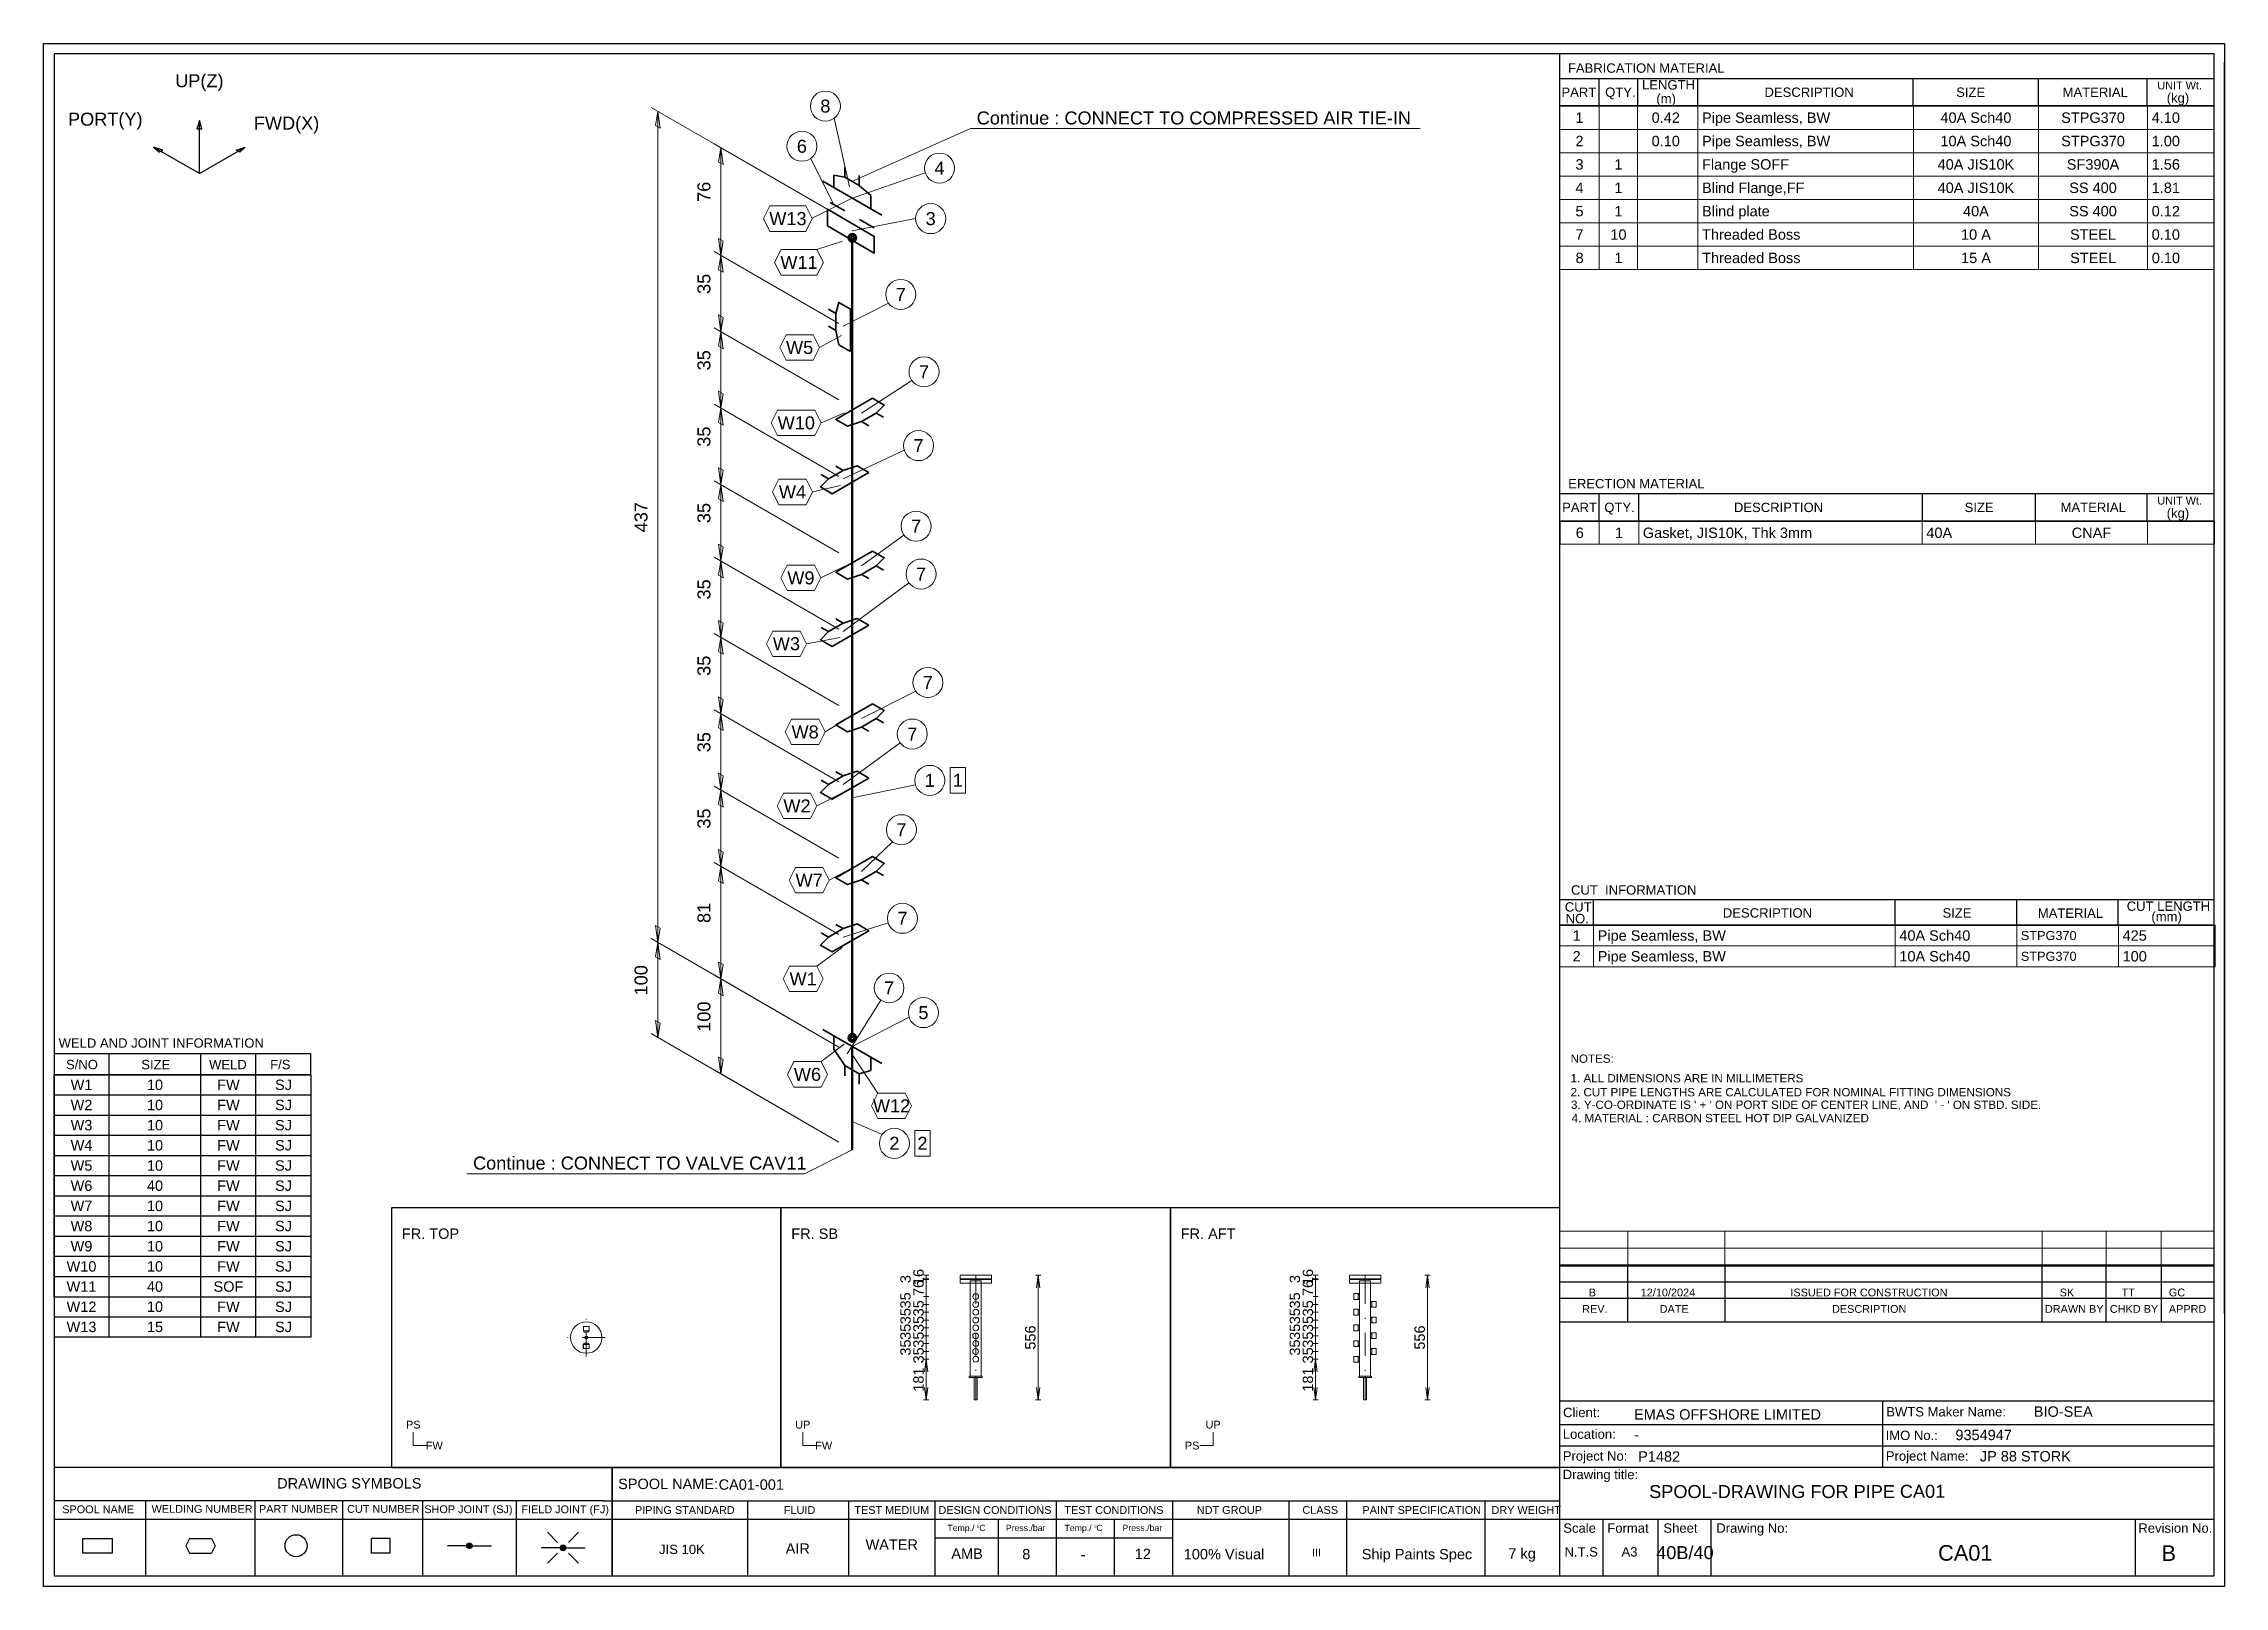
# Model space of a CAD drawing. Header units: millimetres. Extents: x 0 to 420, y 0 to 297.
import ezdxf
from ezdxf.enums import TextEntityAlignment as Align

# ---------------------------------------------------------------- set-up
doc = ezdxf.new("R2010")
doc.units = ezdxf.units.MM
doc.linetypes.add('DOTTED_DASHED5', pattern=[9.99997, 4.444431, -2.666659, 0.222222, -2.666659])
doc.linetypes.add('DOTTED_DASHED6', pattern=[10, 4.444444, -2.666667, 0.222222, -2.666667])
for name, color, linetype in [('FramesFromTables', 40, 'Continuous'), ('I_Coordinates', 11, 'Continuous'), ('I_CutNumbers', 10, 'Continuous'), ('I_Dimensions', 4, 'Continuous'), ('I_OtherComponents', 2, 'Continuous'), ('I_PartNumbers', 9, 'Continuous'), ('I_Pipes', 1, 'Continuous'), ('I_Tags', 8, 'Continuous'), ('SymbolsOnDrawingSheet', 1, 'Continuous'), ('TextFromTables', 2, 'Continuous'), ('TextFromTextBoxes', 2, 'Continuous')]:
    doc.layers.add(name, color=color, linetype=linetype)
doc.styles.add('Cadmatic Default Text', font='arial.ttf')

msp = doc.modelspace()

# ---------------------------------------------------------------- texts
at = {"layer": 'I_Coordinates', "linetype": 'ByBlock', "lineweight": 0, "style": 'Cadmatic Default Text'}
for s, p in [('Continue : CONNECT TO COMPRESSED AIR TIE-IN', (179.71, 283.94)), ('Continue : CONNECT TO VALVE CAV11', (82.71, 82.74))]:
    msp.add_text(s, height=2.5, dxfattribs=at).set_placement(p, align=Align.TOP_LEFT)
at = {"layer": 'I_PartNumbers', "linetype": 'ByBlock', "lineweight": 0, "style": 'Cadmatic Default Text'}
msp.add_text('8', height=2.5, dxfattribs=at).set_placement((150.56, 284.98), align=Align.MIDDLE_CENTER)
at = {"layer": 'I_Tags', "linetype": 'ByBlock', "lineweight": 0, "style": 'Cadmatic Default Text'}
for s, p in [('W13', (143.35, 263.31)), ('W12', (163.31, 92.51))]:
    msp.add_text(s, height=2.5, dxfattribs=at).set_placement(p, align=Align.MIDDLE_CENTER)
at = {"layer": 'SymbolsOnDrawingSheet', "linetype": 'ByBlock', "lineweight": 25, "style": 'Cadmatic Default Text'}
for s, p in [('UP(Z)', (30, 289.86)), ('PORT(Y)', (11.88, 282.46)), ('FWD(X)', (46.79, 281.7))]:
    msp.add_text(s, height=2.5, dxfattribs=at).set_placement(p, align=Align.MIDDLE_CENTER)
at = {"layer": 'SymbolsOnDrawingSheet', "linetype": 'ByBlock', "lineweight": -3, "style": 'Cadmatic Default Text'}
for s, height, p in [('FABRICATION MATERIAL', 1.8, (293.57, 293.19)), ('LENGTH', 1.8, (307.84, 289.97)), ('PART', 1.8, (292.32, 288.55)), ('QTY.', 1.8, (300.74, 288.55)), ('DESCRIPTION', 1.8, (331.43, 288.55)), ('SIZE', 1.8, (368.34, 288.55)), ('MATERIAL', 1.8, (388.84, 288.55)), ('UNIT Wt.', 1.5, (407.08, 289.7)), (' (kg)', 1.8, (408.19, 287.46)), ('ERECTION MATERIAL', 1.8, (293.62, 213.19)), ('PART', 1.8, (292.45, 208.62)), ('QTY.', 1.8, (300.58, 208.62)), ('DESCRIPTION', 1.8, (325.54, 208.62)), ('SIZE', 1.8, (369.97, 208.62)), ('MATERIAL', 1.8, (388.45, 208.62)), ('UNIT Wt.', 1.5, (407.08, 209.77)), (' (kg)', 1.8, (408.19, 207.53)), ('CUT  INFORMATION', 1.8, (294.16, 134.97)), ('CUT ', 1.8, (292.97, 131.7)), ('DESCRIPTION', 1.8, (323.41, 130.55)), ('SIZE', 1.8, (365.72, 130.55)), ('MATERIAL', 1.8, (384.07, 130.5)), ('CUT LENGTH', 1.8, (401.19, 131.85)), ('NO.', 1.8, (293.13, 129.46)), ('(mm)', 1.8, (405.94, 129.85)), ('WELD AND JOINT INFORMATION', 1.8, (2.89, 105.5)), ('S/NO', 1.8, (4.31, 101.36)), ('SIZE', 1.8, (18.81, 101.36)), ('WELD', 1.8, (31.86, 101.36)), ('F/S', 1.8, (43.63, 101.36)), ('SPOOL-DRAWING FOR PIPE', 2.5, (309.22, 19.5))]:
    msp.add_text(s, height=height, dxfattribs=at).set_placement(p, align=Align.TOP_LEFT)
for s, height, p in [('(m)', 1.8, (310.6, 285.51)), ('Client:', 1.8, (292.64, 32.58)), ('BWTS Maker Name:', 1.8, (354.88, 32.71)), ('Location:', 1.8, (292.58, 28.41)), ('IMO No.:', 1.8, (354.76, 28.17)), ('Project No:', 1.8, (292.58, 24.2)), ('Project Name:', 1.8, (354.8, 24.2)), ('Drawing title:', 1.8, (292.57, 20.64)), ('DRAWING SYMBOLS', 2, (44.98, 18.84)), ('Temp./  C   ', 1.2, (174.06, 10.65)), ('0', 0.53, (179.71, 11.25)), ('Press./bar', 1.2, (185.31, 10.65)), ('Temp./  C   ', 1.2, (196.61, 10.65)), ('0', 0.53, (202.37, 11.25)), ('Press./bar', 1.2, (207.78, 10.65)), ('Scale', 1.8, (292.68, 10.32)), ('Format', 1.8, (301.16, 10.32)), ('Sheet', 1.8, (311.96, 10.32)), ('Drawing No:', 1.8, (322.14, 10.32)), ('Revision No.', 1.8, (403.43, 10.32)), ('N.T.S', 1.8, (292.92, 5.74)), ('A3', 1.8, (303.89, 5.74))]:
    msp.add_text(s, height=height, dxfattribs=at).set_placement(p)
for s, height, p in [('NOTES:', 1.6, (294.08, 101.59)), ('1. ALL DIMENSIONS ARE IN MILLIMETERS', 1.6, (294.08, 97.83)), ('2. CUT PIPE LENGTHS ARE CALCULATED FOR NOMINAL FITTING DIMENSIONS', 1.6, (294.08, 95.13)), ("3. Y-CO-ORDINATE IS ' + ' ON PORT SIDE OF CENTER LINE, AND  ' - ' ON STBD. SIDE.", 1.6, (294.16, 92.72)), ('4. MATERIAL : CARBON STEEL HOT DIP GALVANIZED', 1.6, (294.28, 90.15)), ('B', 1.5, (297.58, 56.58)), ('12/10/2024', 1.5, (307.59, 56.58)), ('ISSUED FOR CONSTRUCTION', 1.5, (336.41, 56.58)), ('SK', 1.5, (388.28, 56.58)), ('TT', 1.5, (400.21, 56.58)), ('GC', 1.5, (409.3, 56.58)), ('REV.', 1.5, (296.32, 53.41)), ('DATE', 1.5, (311.24, 53.41)), ('DESCRIPTION', 1.5, (344.43, 53.41)), ('DRAWN BY', 1.5, (385.43, 53.41)), ('CHKD BY', 1.5, (397.94, 53.41)), ('APPRD', 1.5, (409.3, 53.41)), ('SPOOL NAME:', 2, (110.65, 19.73)), ('SPOOL NAME', 1.5, (3.58, 14.83)), ('WELDING NUMBER', 1.5, (20.79, 14.91)), ('PART NUMBER', 1.5, (41.48, 14.91)), ('CUT NUMBER', 1.5, (58.44, 14.91)), ('SHOP JOINT (SJ)', 1.5, (73.31, 14.85)), ('FIELD JOINT (FJ)', 1.5, (92, 14.83)), ('PIPING STANDARD', 1.5, (113.89, 14.7)), ('FLUID', 1.5, (142.57, 14.7)), ('TEST MEDIUM', 1.5, (156.14, 14.7)), ('DESIGN CONDITIONS', 1.5, (172.34, 14.7)), ('TEST CONDITIONS', 1.5, (196.58, 14.7)), ('NDT GROUP', 1.5, (222.09, 14.7)), ('CLASS', 1.5, (242.43, 14.72)), ('PAINT SPECIFICATION', 1.5, (254.01, 14.7)), ('DRY WEIGHT', 1.5, (278.84, 14.7)), ('JIS 10K', 1.8, (118.53, 7.12)), ('III', 1.5, (244.26, 6.51)), ('B', 3, (407.89, 6.4))]:
    msp.add_text(s, height=height, dxfattribs=at).set_placement(p, align=Align.MIDDLE_LEFT)
at = {"layer": 'SymbolsOnDrawingSheet', "linetype": 'ByBlock', "lineweight": 25, "style": 'Cadmatic Default Text'}
for s, p in [('FR. TOP', (69, 68.9)), ('FR. SB', (144, 68.9)), ('FR. AFT', (219, 68.9))]:
    msp.add_text(s, height=2, dxfattribs=at).set_placement(p, align=Align.TOP_LEFT)
at = {"layer": 'SymbolsOnDrawingSheet', "linetype": 'ByBlock', "lineweight": 13, "style": 'Cadmatic Default Text'}
for s, p in [('3', (165.99, 59.15)), ('16', (168.49, 59.56)), ('76', (168.49, 57.44)), ('3', (240.98, 59.15)), ('16', (243.48, 59.56)), ('76', (243.48, 57.44)), ('35', (165.99, 55.05)), ('35', (168.49, 53.54)), ('35', (240.98, 55.05)), ('35', (243.48, 53.54)), ('35', (165.99, 52.02)), ('35', (165.99, 49)), ('35', (168.49, 50.51)), ('35', (240.98, 52.02)), ('35', (240.98, 49)), ('35', (243.48, 50.51)), ('35', (165.99, 45.98)), ('35', (168.49, 47.49)), ('556', (190.03, 47.9)), ('35', (240.98, 45.98)), ('35', (243.48, 47.49)), ('556', (265.02, 47.9)), ('35', (168.49, 44.47)), ('181', (168.49, 39.81)), ('35', (243.48, 44.47)), ('181', (243.48, 39.81))]:
    msp.add_text(s, height=2, rotation=90, dxfattribs=at).set_placement(p, align=Align.MIDDLE_CENTER)
at = {"layer": 'SymbolsOnDrawingSheet', "linetype": 'ByBlock', "lineweight": 18, "style": 'Cadmatic Default Text'}
for s, p in [('PS', (71.2, 31.14)), ('UP', (146.2, 31.14)), ('UP', (225.24, 31.14)), ('FW', (75.24, 27.1)), ('FW', (150.24, 27.1)), ('PS', (221.2, 27.1))]:
    msp.add_text(s, height=1.5, dxfattribs=at).set_placement(p, align=Align.MIDDLE_CENTER)
at = {"layer": 'TextFromTables', "linetype": 'ByBlock', "lineweight": 13, "style": 'Cadmatic Default Text'}
for s, p in [('1', (295.8, 282.75)), ('2', (295.8, 278.25)), ('3', (295.8, 273.75)), ('4', (295.8, 269.25)), ('5', (295.8, 264.75)), ('7', (295.8, 260.25)), ('8', (295.82, 255.75))]:
    msp.add_text(s, height=2, dxfattribs=at).set_placement(p, align=Align.MIDDLE_CENTER)
at = {"layer": 'TextFromTables', "linetype": 'ByBlock', "lineweight": 25, "style": 'Cadmatic Default Text'}
for s, p in [('0.42 ', (312.8, 282.75)), ('40A Sch40', (372.15, 282.75)), ('STPG370', (394.7, 282.75)), ('0.10 ', (312.8, 278.25)), ('10A Sch40', (372.15, 278.25)), ('STPG370', (394.7, 278.25)), ('1', (303.3, 273.75)), ('40A JIS10K', (372.15, 273.75)), ('SF390A', (394.7, 273.75)), ('1', (303.3, 269.25)), ('40A JIS10K', (372.15, 269.25)), ('SS 400', (394.7, 269.25)), ('1', (303.3, 264.75)), ('40A', (372.15, 264.75)), ('SS 400', (394.7, 264.75)), ('10', (303.3, 260.25)), ('10 A', (372.15, 260.25)), ('STEEL', (394.7, 260.25)), ('1', (303.32, 255.75)), ('15 A', (372.17, 255.75)), ('STEEL', (394.72, 255.75)), ('6', (295.85, 202.83)), ('1', (303.4, 202.83)), ('CNAF', (394.4, 202.83)), ('1', (295.25, 125.3)), ('2', (295.25, 121.3)), ('W1', (7.3, 96.56)), ('10', (21.45, 96.56)), ('FW', (35.6, 96.56)), ('SJ', (46.2, 96.56)), ('W2', (7.3, 92.67)), ('10', (21.45, 92.67)), ('FW', (35.6, 92.67)), ('SJ', (46.2, 92.67)), ('W3', (7.3, 88.79)), ('10', (21.45, 88.79)), ('FW', (35.6, 88.79)), ('SJ', (46.2, 88.79)), ('W4', (7.3, 84.91)), ('10', (21.45, 84.91)), ('FW', (35.6, 84.91)), ('SJ', (46.2, 84.91)), ('W5', (7.3, 81.02)), ('10', (21.45, 81.02)), ('FW', (35.6, 81.02)), ('SJ', (46.2, 81.02)), ('W6', (7.3, 77.14)), ('40', (21.45, 77.14)), ('FW', (35.6, 77.14)), ('SJ', (46.2, 77.14)), ('W7', (7.3, 73.25)), ('10', (21.45, 73.25)), ('FW', (35.6, 73.25)), ('SJ', (46.2, 73.25)), ('W8', (7.3, 69.37)), ('10', (21.45, 69.37)), ('FW', (35.6, 69.37)), ('SJ', (46.2, 69.37)), ('W9', (7.3, 65.48)), ('10', (21.45, 65.48)), ('FW', (35.6, 65.48)), ('SJ', (46.2, 65.48)), ('W10', (7.3, 61.6)), ('10', (21.45, 61.6)), ('FW', (35.6, 61.6)), ('SJ', (46.2, 61.6)), ('W11', (7.3, 57.72)), ('W12', (7.3, 53.83)), ('40', (21.45, 57.72)), ('10', (21.45, 53.83)), ('SOF', (35.6, 57.72)), ('FW', (35.6, 53.83)), ('SJ', (46.2, 57.72)), ('SJ', (46.2, 53.83)), ('W13', (7.3, 49.95)), ('15', (21.45, 49.95)), ('FW', (35.6, 49.95)), ('SJ', (46.2, 49.95))]:
    msp.add_text(s, height=2, dxfattribs=at).set_placement(p, align=Align.MIDDLE_CENTER)
for s, height, p in [('Pipe Seamless, BW ', 2, (319.4, 282.75)), ('4.10', 2, (406, 282.75)), ('Pipe Seamless, BW ', 2, (319.4, 278.25)), ('1.00', 2, (406, 278.25)), ('Flange SOFF ', 2, (319.4, 273.75)), ('1.56', 2, (406, 273.75)), ('Blind Flange,FF ', 2, (319.4, 269.25)), ('1.81', 2, (406, 269.25)), ('Blind plate ', 2, (319.4, 264.75)), ('0.12', 2, (406, 264.75)), ('Threaded Boss', 2, (319.4, 260.25)), ('0.10', 2, (406, 260.25)), ('Threaded Boss', 2, (319.42, 255.75)), ('0.10', 2, (406.02, 255.75)), ('Gasket, JIS10K, Thk 3mm ', 2, (308, 202.83)), ('40A', 2, (362.6, 202.83)), ('Pipe Seamless, BW', 2, (299.3, 125.3)), ('40A Sch40', 2, (357.4, 125.3)), ('STPG370', 1.75, (380.8, 125.3)), ('425', 2, (400.4, 125.3)), ('Pipe Seamless, BW', 2, (299.3, 121.3)), ('10A Sch40', 2, (357.4, 121.3)), ('STPG370', 1.75, (380.8, 121.3)), ('100', 2, (400.4, 121.3))]:
    msp.add_text(s, height=height, dxfattribs=at).set_placement(p, align=Align.MIDDLE_LEFT)
at = {"layer": 'TextFromTextBoxes', "linetype": 'ByBlock', "lineweight": -3, "style": 'Cadmatic Default Text'}
for s, p in [('EMAS OFFSHORE LIMITED', (306.3, 33.1)), ('BIO-SEA', (383.3, 33.65)), ('9354947', (368.2, 29.15)), ('-', (306.3, 29.2)), ('P1482', (307.1, 25)), ('JP 88 STORK', (372.9, 25.05)), ('CA01-001', (130, 19.6))]:
    msp.add_text(s, height=2, dxfattribs=at).set_placement(p, align=Align.MIDDLE_LEFT)
at = {"layer": 'TextFromTextBoxes', "linetype": 'ByBlock', "lineweight": 25, "style": 'Cadmatic Default Text'}
msp.add_text('CA01', height=2.5, dxfattribs=at).set_placement((357.5, 18.3), align=Align.MIDDLE_LEFT)
at = {"layer": 'TextFromTextBoxes', "linetype": 'ByBlock', "lineweight": -3, "style": 'Cadmatic Default Text'}
for s, height, p in [('WATER', 2, (163.35, 8.05)), ('AIR', 2, (145.25, 7.28)), ('AMB', 2, (177.85, 6.3)), ('8', 2, (189.25, 6.2)), ('-', 2, (200.2, 6.15)), ('12', 2, (211.7, 6.25)), ('100% Visual', 2, (227.35, 6.2)), ('Ship Paints Spec', 2, (264.5, 6.2)), ('7 kg', 2, (284.75, 6.35)), ('40B/40', 2.5, (316.1, 6.5))]:
    msp.add_text(s, height=height, dxfattribs=at).set_placement(p, align=Align.MIDDLE_CENTER)
at = {"layer": 'TextFromTextBoxes', "linetype": 'ByBlock', "lineweight": 25, "style": 'Cadmatic Default Text'}
msp.add_text('CA01', height=3, dxfattribs=at).set_placement((370.1, 6.45), align=Align.MIDDLE_CENTER)

# ---------------------------------------------------------------- blocks, each defined once
blk = doc.blocks.new('CA01728894006_PRT_0_3')
at = {"layer": 'I_Pipes', "linetype": 'ByBlock', "lineweight": 50}
blk.add_line((103.75, 80.73), (103.75, 60.73), dxfattribs=at)
blk = doc.blocks.new('CA01728894006_PRT_1_3')
at = {"layer": 'I_OtherComponents', "linetype": 'ByBlock', "lineweight": 35}
blk.add_line((98.09, 83.92), (109.41, 77.39), dxfattribs=at)
at = {"layer": 'I_OtherComponents', "linetype": 'ByBlock', "lineweight": 50}
for radius in [0.75, 0.375]:
    blk.add_circle((103.75, 82.29), radius, dxfattribs=at)
blk = doc.blocks.new('CA01728894006_PRT_2_3')
at = {"layer": 'I_Pipes', "linetype": 'ByBlock', "lineweight": 50}
blk.add_line((103.75, 82.29), (103.75, 236.32), dxfattribs=at)
blk = doc.blocks.new('CA01728894006_PRT_21_3')
at = {"layer": 'I_OtherComponents', "linetype": 'ByBlock', "lineweight": 35, "flags": 128}
blk.add_lwpolyline([(98.94, 238.6), (98.94, 241.81), (107.99, 236.59), (107.99, 233.38), (98.94, 238.6)], dxfattribs=at)
at = {"layer": 'I_OtherComponents', "linetype": 'ByBlock', "lineweight": 50}
for radius in [0.75, 0.375]:
    blk.add_circle((103.75, 236.32), radius, dxfattribs=at)
blk = doc.blocks.new('CA01728894006_PRT_22_3')
at = {"layer": 'I_OtherComponents', "linetype": 'ByBlock', "lineweight": 35}
for p, q in [((102.34, 241.49), (99.51, 243.12)), ((107.99, 238.22), (105.16, 239.85))]:
    blk.add_line(p, q, dxfattribs=at)
blk = doc.blocks.new('CA01728894006_PRT_23_3')
at = {"layer": 'I_OtherComponents', "linetype": 'ByBlock', "lineweight": 35}
blk.add_line((98.09, 247.2), (109.41, 240.67), dxfattribs=at)
blk = doc.blocks.new('CA01728894006_PRT_24_3')
at = {"layer": 'I_OtherComponents', "linetype": 'ByBlock', "lineweight": 35, "flags": 128}
for points in [[(106.93, 102.91), (99.86, 98.83), (97.6, 100.14), (99.15, 101.69), (101.98, 103.32), (104.67, 104.22), (106.93, 102.91)], [(100.57, 104.14), (101.98, 103.32), (99.15, 101.69), (97.74, 102.5)]]:
    blk.add_lwpolyline(points, dxfattribs=at)
blk = doc.blocks.new('CA01728894006_PRT_25_3')
at = {"layer": 'I_OtherComponents', "linetype": 'ByBlock', "lineweight": 35, "flags": 128}
for points in [[(107.63, 117.2), (100.56, 113.12), (102.83, 111.81), (105.51, 112.71), (108.34, 114.34), (109.9, 115.89), (107.63, 117.2)], [(109.76, 113.53), (108.34, 114.34), (105.51, 112.71), (106.93, 111.89)]]:
    blk.add_lwpolyline(points, dxfattribs=at)
blk = doc.blocks.new('CA01728894006_PRT_26_3')
at = {"layer": 'I_OtherComponents', "linetype": 'ByBlock', "lineweight": 35, "flags": 128}
for points in [[(106.93, 132.32), (99.86, 128.24), (97.6, 129.54), (99.15, 131.1), (101.98, 132.73), (104.67, 133.63), (106.93, 132.32)], [(100.57, 133.54), (101.98, 132.73), (99.15, 131.1), (97.74, 131.91)]]:
    blk.add_lwpolyline(points, dxfattribs=at)
blk = doc.blocks.new('CA01728894006_PRT_27_3')
at = {"layer": 'I_OtherComponents', "linetype": 'ByBlock', "lineweight": 35, "flags": 128}
for points in [[(107.63, 146.61), (100.56, 142.53), (102.83, 141.23), (105.51, 142.12), (108.34, 143.76), (109.9, 145.31), (107.63, 146.61)], [(109.76, 142.94), (108.34, 143.76), (105.51, 142.12), (106.93, 141.31)]]:
    blk.add_lwpolyline(points, dxfattribs=at)
blk = doc.blocks.new('CA01728894006_PRT_28_3')
at = {"layer": 'I_OtherComponents', "linetype": 'ByBlock', "lineweight": 35, "flags": 128}
for points in [[(106.93, 161.73), (99.86, 157.64), (97.6, 158.95), (99.15, 160.5), (101.98, 162.13), (104.67, 163.03), (106.93, 161.73)], [(100.57, 162.95), (101.98, 162.13), (99.15, 160.5), (97.74, 161.32)]]:
    blk.add_lwpolyline(points, dxfattribs=at)
blk = doc.blocks.new('CA01728894006_PRT_29_3')
at = {"layer": 'I_OtherComponents', "linetype": 'ByBlock', "lineweight": 35, "flags": 128}
for points in [[(107.64, 176.02), (100.57, 171.94), (102.83, 170.63), (105.52, 171.53), (108.35, 173.16), (109.9, 174.72), (107.64, 176.02)], [(109.76, 172.35), (108.35, 173.16), (105.52, 171.53), (106.93, 170.72)]]:
    blk.add_lwpolyline(points, dxfattribs=at)
blk = doc.blocks.new('CA01728894006_PRT_30_3')
at = {"layer": 'I_OtherComponents', "linetype": 'ByBlock', "lineweight": 35, "flags": 128}
for points in [[(106.93, 191.14), (99.86, 187.06), (97.6, 188.36), (99.15, 189.91), (101.98, 191.55), (104.67, 192.44), (106.93, 191.14)], [(100.57, 192.36), (101.98, 191.55), (99.15, 189.91), (97.74, 190.73)]]:
    blk.add_lwpolyline(points, dxfattribs=at)
blk = doc.blocks.new('CA01728894006_PRT_31_3')
at = {"layer": 'I_OtherComponents', "linetype": 'ByBlock', "lineweight": 35, "flags": 128}
for points in [[(107.64, 205.43), (100.57, 201.35), (102.83, 200.04), (105.52, 200.94), (108.35, 202.58), (109.9, 204.13), (107.64, 205.43)], [(109.76, 201.76), (108.35, 202.58), (105.52, 200.94), (106.93, 200.13)]]:
    blk.add_lwpolyline(points, dxfattribs=at)
blk = doc.blocks.new('CA01728894006_PRT_32_3')
at = {"layer": 'I_OtherComponents', "linetype": 'ByBlock', "lineweight": 35, "flags": 128}
for points in [[(103.4, 214.42), (103.4, 222.59), (101.13, 223.89), (100.57, 221.77), (100.57, 218.5), (101.13, 215.73), (103.4, 214.42)], [(99.15, 219.32), (100.57, 218.5), (100.57, 221.77), (99.15, 222.59)]]:
    blk.add_lwpolyline(points, dxfattribs=at)
blk = doc.blocks.new('CA01728894006_DIM_0_3')
at = {"layer": 'I_Dimensions', "linetype": 'ByBlock', "lineweight": 0}
for p, q in [((77.12, 254.41), (101.15, 240.54)), ((78.42, 232.93), (78.42, 253.66)), ((101.15, 219.8), (77.12, 233.68))]:
    blk.add_line(p, q, dxfattribs=at)
at = {"layer": 'I_Dimensions', "linetype": 'ByBlock', "lineweight": 0, "flags": 128}
for points in [[(78.42, 253.66), (78.85, 250.41), (77.99, 250.91), (78.42, 253.66)], [(78.42, 232.93), (78.85, 235.68), (77.99, 236.18), (78.42, 232.93)]]:
    blk.add_lwpolyline(points, dxfattribs=at)
at = {"layer": 'I_Dimensions', "linetype": 'ByBlock', "lineweight": 0, "style": 'Cadmatic Default Text'}
blk.add_text('76', height=2.5, rotation=90, dxfattribs=at).set_placement((75.17, 245.17), align=Align.MIDDLE_CENTER)
blk = doc.blocks.new('CA01728894006_DIM_1_3')
at = {"layer": 'I_Dimensions', "linetype": 'ByBlock', "lineweight": 0}
for p, q in [((77.12, 233.68), (101.15, 219.8)), ((78.42, 218.22), (78.42, 232.93)), ((101.15, 205.1), (77.12, 218.97))]:
    blk.add_line(p, q, dxfattribs=at)
at = {"layer": 'I_Dimensions', "linetype": 'ByBlock', "lineweight": 0, "flags": 128}
for points in [[(78.42, 232.93), (78.85, 229.68), (77.99, 230.18), (78.42, 232.93)], [(78.42, 218.22), (78.85, 220.97), (77.99, 221.47), (78.42, 218.22)]]:
    blk.add_lwpolyline(points, dxfattribs=at)
at = {"layer": 'I_Dimensions', "linetype": 'ByBlock', "lineweight": 0, "style": 'Cadmatic Default Text'}
blk.add_text('35', height=2.5, rotation=90, dxfattribs=at).set_placement((75.17, 227.45), align=Align.MIDDLE_CENTER)
blk = doc.blocks.new('CA01728894006_DIM_2_3')
at = {"layer": 'I_Dimensions', "linetype": 'ByBlock', "lineweight": 0}
for p, q in [((77.12, 218.97), (101.15, 205.1)), ((78.42, 203.52), (78.42, 218.22)), ((101.15, 190.39), (77.12, 204.27))]:
    blk.add_line(p, q, dxfattribs=at)
at = {"layer": 'I_Dimensions', "linetype": 'ByBlock', "lineweight": 0, "flags": 128}
for points in [[(78.42, 218.22), (78.85, 214.97), (77.99, 215.47), (78.42, 218.22)], [(78.42, 203.52), (78.85, 206.27), (77.99, 206.77), (78.42, 203.52)]]:
    blk.add_lwpolyline(points, dxfattribs=at)
at = {"layer": 'I_Dimensions', "linetype": 'ByBlock', "lineweight": 0, "style": 'Cadmatic Default Text'}
blk.add_text('35', height=2.5, rotation=90, dxfattribs=at).set_placement((75.17, 212.74), align=Align.MIDDLE_CENTER)
blk = doc.blocks.new('CA01728894006_DIM_3_3')
at = {"layer": 'I_Dimensions', "linetype": 'ByBlock', "lineweight": 0}
for p, q in [((77.12, 204.27), (101.15, 190.39)), ((78.42, 188.81), (78.42, 203.52)), ((101.15, 175.69), (77.12, 189.56))]:
    blk.add_line(p, q, dxfattribs=at)
at = {"layer": 'I_Dimensions', "linetype": 'ByBlock', "lineweight": 0, "flags": 128}
for points in [[(78.42, 203.52), (78.85, 200.27), (77.99, 200.77), (78.42, 203.52)], [(78.42, 188.81), (78.85, 191.56), (77.99, 192.06), (78.42, 188.81)]]:
    blk.add_lwpolyline(points, dxfattribs=at)
at = {"layer": 'I_Dimensions', "linetype": 'ByBlock', "lineweight": 0, "style": 'Cadmatic Default Text'}
blk.add_text('35', height=2.5, rotation=90, dxfattribs=at).set_placement((75.17, 198.04), align=Align.MIDDLE_CENTER)
blk = doc.blocks.new('CA01728894006_DIM_4_3')
at = {"layer": 'I_Dimensions', "linetype": 'ByBlock', "lineweight": 0}
for p, q in [((77.12, 189.56), (101.15, 175.69)), ((78.42, 174.1), (78.42, 188.81)), ((101.15, 160.98), (77.12, 174.85))]:
    blk.add_line(p, q, dxfattribs=at)
at = {"layer": 'I_Dimensions', "linetype": 'ByBlock', "lineweight": 0, "flags": 128}
for points in [[(78.42, 188.81), (78.85, 185.56), (77.99, 186.06), (78.42, 188.81)], [(78.42, 174.1), (78.85, 176.85), (77.99, 177.35), (78.42, 174.1)]]:
    blk.add_lwpolyline(points, dxfattribs=at)
at = {"layer": 'I_Dimensions', "linetype": 'ByBlock', "lineweight": 0, "style": 'Cadmatic Default Text'}
blk.add_text('35', height=2.5, rotation=90, dxfattribs=at).set_placement((75.17, 183.33), align=Align.MIDDLE_CENTER)
blk = doc.blocks.new('CA01728894006_DIM_5_3')
at = {"layer": 'I_Dimensions', "linetype": 'ByBlock', "lineweight": 0}
for p, q in [((77.12, 174.85), (101.15, 160.98)), ((78.42, 159.4), (78.42, 174.1)), ((101.15, 146.28), (77.12, 160.15))]:
    blk.add_line(p, q, dxfattribs=at)
at = {"layer": 'I_Dimensions', "linetype": 'ByBlock', "lineweight": 0, "flags": 128}
for points in [[(78.42, 174.1), (78.85, 170.85), (77.99, 171.35), (78.42, 174.1)], [(78.42, 159.4), (78.85, 162.15), (77.99, 162.65), (78.42, 159.4)]]:
    blk.add_lwpolyline(points, dxfattribs=at)
at = {"layer": 'I_Dimensions', "linetype": 'ByBlock', "lineweight": 0, "style": 'Cadmatic Default Text'}
blk.add_text('35', height=2.5, rotation=90, dxfattribs=at).set_placement((75.17, 168.63), align=Align.MIDDLE_CENTER)
blk = doc.blocks.new('CA01728894006_DIM_6_3')
at = {"layer": 'I_Dimensions', "linetype": 'ByBlock', "lineweight": 0}
for p, q in [((77.12, 160.15), (101.15, 146.28)), ((78.42, 144.7), (78.42, 159.4)), ((101.15, 131.57), (77.12, 145.45))]:
    blk.add_line(p, q, dxfattribs=at)
at = {"layer": 'I_Dimensions', "linetype": 'ByBlock', "lineweight": 0, "flags": 128}
for points in [[(78.42, 159.4), (78.85, 156.15), (77.99, 156.65), (78.42, 159.4)], [(78.42, 144.7), (78.85, 147.45), (77.99, 147.95), (78.42, 144.7)]]:
    blk.add_lwpolyline(points, dxfattribs=at)
at = {"layer": 'I_Dimensions', "linetype": 'ByBlock', "lineweight": 0, "style": 'Cadmatic Default Text'}
blk.add_text('35', height=2.5, rotation=90, dxfattribs=at).set_placement((75.17, 153.93), align=Align.MIDDLE_CENTER)
blk = doc.blocks.new('CA01728894006_DIM_7_3')
at = {"layer": 'I_Dimensions', "linetype": 'ByBlock', "lineweight": 0}
for p, q in [((77.12, 145.45), (101.15, 131.57)), ((78.42, 129.99), (78.42, 144.7)), ((101.15, 116.87), (77.12, 130.74))]:
    blk.add_line(p, q, dxfattribs=at)
at = {"layer": 'I_Dimensions', "linetype": 'ByBlock', "lineweight": 0, "flags": 128}
for points in [[(78.42, 144.7), (78.85, 141.45), (77.99, 141.95), (78.42, 144.7)], [(78.42, 129.99), (78.85, 132.74), (77.99, 133.24), (78.42, 129.99)]]:
    blk.add_lwpolyline(points, dxfattribs=at)
at = {"layer": 'I_Dimensions', "linetype": 'ByBlock', "lineweight": 0, "style": 'Cadmatic Default Text'}
blk.add_text('35', height=2.5, rotation=90, dxfattribs=at).set_placement((75.17, 139.22), align=Align.MIDDLE_CENTER)
blk = doc.blocks.new('CA01728894006_DIM_8_3')
at = {"layer": 'I_Dimensions', "linetype": 'ByBlock', "lineweight": 0}
for p, q in [((77.12, 130.74), (101.15, 116.87)), ((78.42, 115.29), (78.42, 129.99)), ((101.15, 102.17), (77.12, 116.04))]:
    blk.add_line(p, q, dxfattribs=at)
at = {"layer": 'I_Dimensions', "linetype": 'ByBlock', "lineweight": 0, "flags": 128}
for points in [[(78.42, 129.99), (78.85, 126.74), (77.99, 127.24), (78.42, 129.99)], [(78.42, 115.29), (78.85, 118.04), (77.99, 118.54), (78.42, 115.29)]]:
    blk.add_lwpolyline(points, dxfattribs=at)
at = {"layer": 'I_Dimensions', "linetype": 'ByBlock', "lineweight": 0, "style": 'Cadmatic Default Text'}
blk.add_text('35', height=2.5, rotation=90, dxfattribs=at).set_placement((75.17, 124.52), align=Align.MIDDLE_CENTER)
blk = doc.blocks.new('CA01728894006_DIM_9_3')
at = {"layer": 'I_Dimensions', "linetype": 'ByBlock', "lineweight": 0}
for p, q in [((77.12, 116.04), (101.15, 102.17)), ((78.42, 93.65), (78.42, 115.29)), ((101.15, 80.52), (77.12, 94.4))]:
    blk.add_line(p, q, dxfattribs=at)
at = {"layer": 'I_Dimensions', "linetype": 'ByBlock', "lineweight": 0, "flags": 128}
for points in [[(78.42, 115.29), (78.85, 112.04), (77.99, 112.54), (78.42, 115.29)], [(78.42, 93.65), (78.85, 96.4), (77.99, 96.9), (78.42, 93.65)]]:
    blk.add_lwpolyline(points, dxfattribs=at)
at = {"layer": 'I_Dimensions', "linetype": 'ByBlock', "lineweight": 0, "style": 'Cadmatic Default Text'}
blk.add_text('81', height=2.5, rotation=90, dxfattribs=at).set_placement((75.17, 106.35), align=Align.MIDDLE_CENTER)
blk = doc.blocks.new('CA01728894006_DIM_10_3')
at = {"layer": 'I_Dimensions', "linetype": 'ByBlock', "lineweight": 0}
for p, q in [((77.12, 94.4), (101.15, 80.52)), ((78.42, 75.36), (78.42, 93.65)), ((101.15, 62.23), (77.12, 76.11))]:
    blk.add_line(p, q, dxfattribs=at)
at = {"layer": 'I_Dimensions', "linetype": 'ByBlock', "lineweight": 0, "flags": 128}
for points in [[(78.42, 93.65), (78.85, 90.4), (77.99, 90.9), (78.42, 93.65)], [(78.42, 75.36), (78.85, 78.11), (77.99, 78.61), (78.42, 75.36)]]:
    blk.add_lwpolyline(points, dxfattribs=at)
at = {"layer": 'I_Dimensions', "linetype": 'ByBlock', "lineweight": 0, "style": 'Cadmatic Default Text'}
blk.add_text('100', height=2.5, rotation=90, dxfattribs=at).set_placement((75.17, 86.38), align=Align.MIDDLE_CENTER)
blk = doc.blocks.new('CA01728894006_DIM_11_3')
at = {"layer": 'I_Dimensions', "linetype": 'ByBlock', "lineweight": 0}
for p, q in [((65, 261.41), (101.15, 240.54)), ((66.29, 100.65), (66.29, 260.66)), ((101.15, 80.52), (65, 101.4))]:
    blk.add_line(p, q, dxfattribs=at)
at = {"layer": 'I_Dimensions', "linetype": 'ByBlock', "lineweight": 0, "flags": 128}
for points in [[(66.29, 260.66), (66.73, 257.41), (65.86, 257.91), (66.29, 260.66)], [(66.29, 100.65), (66.73, 103.4), (65.86, 103.9), (66.29, 100.65)]]:
    blk.add_lwpolyline(points, dxfattribs=at)
at = {"layer": 'I_Dimensions', "linetype": 'ByBlock', "lineweight": 0, "style": 'Cadmatic Default Text'}
blk.add_text('437', height=2.5, rotation=90, dxfattribs=at).set_placement((63.05, 182.53), align=Align.MIDDLE_CENTER)
blk = doc.blocks.new('CA01728894006_DIM_12_3')
at = {"layer": 'I_Dimensions', "linetype": 'ByBlock', "lineweight": 0}
for p, q in [((65, 101.4), (101.15, 80.52)), ((66.29, 82.36), (66.29, 100.65)), ((101.15, 62.23), (65, 83.11))]:
    blk.add_line(p, q, dxfattribs=at)
at = {"layer": 'I_Dimensions', "linetype": 'ByBlock', "lineweight": 0, "flags": 128}
for points in [[(66.29, 100.65), (66.73, 97.4), (65.86, 97.9), (66.29, 100.65)], [(66.29, 82.36), (66.73, 85.11), (65.86, 85.61), (66.29, 82.36)]]:
    blk.add_lwpolyline(points, dxfattribs=at)
at = {"layer": 'I_Dimensions', "linetype": 'ByBlock', "lineweight": 0, "style": 'Cadmatic Default Text'}
blk.add_text('100', height=2.5, rotation=90, dxfattribs=at).set_placement((63.05, 93.38), align=Align.MIDDLE_CENTER)
blk = doc.blocks.new('CA01728894006_PTN_0_3')
at = {"layer": 'I_PartNumbers', "linetype": 'ByBlock', "lineweight": 0}
blk.add_line((109.51, 68.25), (103.75, 70.73), dxfattribs=at)
blk.add_circle((111.85, 66.55), 2.89, dxfattribs=at)
at = {"layer": 'I_PartNumbers', "linetype": 'ByBlock', "lineweight": 0, "style": 'Cadmatic Default Text'}
blk.add_text('2', height=2.5, dxfattribs=at).set_placement((111.85, 66.55), align=Align.MIDDLE_CENTER)
blk = doc.blocks.new('CA01728894006_PTN_1_3')
at = {"layer": 'I_PartNumbers', "linetype": 'ByBlock', "lineweight": 0}
blk.add_line((114.69, 86.26), (103.75, 80.65), dxfattribs=at)
blk.add_circle((117.44, 87.15), 2.89, dxfattribs=at)
at = {"layer": 'I_PartNumbers', "linetype": 'ByBlock', "lineweight": 0, "style": 'Cadmatic Default Text'}
blk.add_text('5', height=2.5, dxfattribs=at).set_placement((117.44, 87.15), align=Align.MIDDLE_CENTER)
blk = doc.blocks.new('CA01728894006_PTN_2_3')
at = {"layer": 'I_PartNumbers', "linetype": 'ByBlock', "lineweight": 0}
blk.add_line((110.66, 104.42), (101.98, 101.69), dxfattribs=at)
blk.add_circle((113.41, 105.31), 2.89, dxfattribs=at)
at = {"layer": 'I_PartNumbers', "linetype": 'ByBlock', "lineweight": 0, "style": 'Cadmatic Default Text'}
blk.add_text('7', height=2.5, dxfattribs=at).set_placement((113.41, 105.31), align=Align.MIDDLE_CENTER)
blk = doc.blocks.new('CA01728894006_PTN_3_3')
at = {"layer": 'I_PartNumbers', "linetype": 'ByBlock', "lineweight": 0}
blk.add_line((111.5, 120.03), (105.51, 114.34), dxfattribs=at)
blk.add_circle((113.2, 122.37), 2.89, dxfattribs=at)
at = {"layer": 'I_PartNumbers', "linetype": 'ByBlock', "lineweight": 0, "style": 'Cadmatic Default Text'}
blk.add_text('7', height=2.5, dxfattribs=at).set_placement((113.2, 122.37), align=Align.MIDDLE_CENTER)
blk = doc.blocks.new('CA01728894006_PTN_4_3')
at = {"layer": 'I_PartNumbers', "linetype": 'ByBlock', "lineweight": 0}
blk.add_line((112.96, 139.09), (101.98, 131.1), dxfattribs=at)
blk.add_circle((115.3, 140.79), 2.89, dxfattribs=at)
at = {"layer": 'I_PartNumbers', "linetype": 'ByBlock', "lineweight": 0, "style": 'Cadmatic Default Text'}
blk.add_text('7', height=2.5, dxfattribs=at).set_placement((115.3, 140.79), align=Align.MIDDLE_CENTER)
blk = doc.blocks.new('CA01728894006_PTN_5_3')
at = {"layer": 'I_PartNumbers', "linetype": 'ByBlock', "lineweight": 0}
blk.add_line((115.9, 130.98), (103.75, 128.5), dxfattribs=at)
blk.add_circle((118.66, 131.87), 2.89, dxfattribs=at)
at = {"layer": 'I_PartNumbers', "linetype": 'ByBlock', "lineweight": 0, "style": 'Cadmatic Default Text'}
blk.add_text('1', height=2.5, dxfattribs=at).set_placement((118.66, 131.87), align=Align.MIDDLE_CENTER)
blk = doc.blocks.new('CA01728894006_PTN_6_3')
at = {"layer": 'I_PartNumbers', "linetype": 'ByBlock', "lineweight": 0}
blk.add_line((115.96, 149.01), (105.51, 143.76), dxfattribs=at)
blk.add_circle((118.3, 150.71), 2.89, dxfattribs=at)
at = {"layer": 'I_PartNumbers', "linetype": 'ByBlock', "lineweight": 0, "style": 'Cadmatic Default Text'}
blk.add_text('7', height=2.5, dxfattribs=at).set_placement((118.3, 150.71), align=Align.MIDDLE_CENTER)
blk = doc.blocks.new('CA01728894006_PTN_7_3')
at = {"layer": 'I_PartNumbers', "linetype": 'ByBlock', "lineweight": 0}
blk.add_line((114.65, 169.89), (101.98, 160.5), dxfattribs=at)
blk.add_circle((116.99, 171.59), 2.89, dxfattribs=at)
at = {"layer": 'I_PartNumbers', "linetype": 'ByBlock', "lineweight": 0, "style": 'Cadmatic Default Text'}
blk.add_text('7', height=2.5, dxfattribs=at).set_placement((116.99, 171.59), align=Align.MIDDLE_CENTER)
blk = doc.blocks.new('CA01728894006_PTN_8_3')
at = {"layer": 'I_PartNumbers', "linetype": 'ByBlock', "lineweight": 0}
blk.add_line((113.69, 179.1), (105.52, 173.16), dxfattribs=at)
blk.add_circle((116.03, 180.8), 2.89, dxfattribs=at)
at = {"layer": 'I_PartNumbers', "linetype": 'ByBlock', "lineweight": 0, "style": 'Cadmatic Default Text'}
blk.add_text('7', height=2.5, dxfattribs=at).set_placement((116.03, 180.8), align=Align.MIDDLE_CENTER)
blk = doc.blocks.new('CA01728894006_PTN_9_3')
at = {"layer": 'I_PartNumbers', "linetype": 'ByBlock', "lineweight": 0}
blk.add_line((115.22, 208.82), (105.52, 202.58), dxfattribs=at)
blk.add_circle((117.56, 210.52), 2.89, dxfattribs=at)
at = {"layer": 'I_PartNumbers', "linetype": 'ByBlock', "lineweight": 0, "style": 'Cadmatic Default Text'}
blk.add_text('7', height=2.5, dxfattribs=at).set_placement((117.56, 210.52), align=Align.MIDDLE_CENTER)
blk = doc.blocks.new('CA01728894006_PTN_10_3')
at = {"layer": 'I_PartNumbers', "linetype": 'ByBlock', "lineweight": 0}
blk.add_line((113.76, 195.41), (101.98, 189.91), dxfattribs=at)
blk.add_circle((116.51, 196.31), 2.89, dxfattribs=at)
at = {"layer": 'I_PartNumbers', "linetype": 'ByBlock', "lineweight": 0, "style": 'Cadmatic Default Text'}
blk.add_text('7', height=2.5, dxfattribs=at).set_placement((116.51, 196.31), align=Align.MIDDLE_CENTER)
blk = doc.blocks.new('CA01728894006_PTN_11_3')
at = {"layer": 'I_PartNumbers', "linetype": 'ByBlock', "lineweight": 0}
blk.add_line((110.74, 223.72), (101.98, 219.32), dxfattribs=at)
blk.add_circle((113.08, 225.42), 2.89, dxfattribs=at)
at = {"layer": 'I_PartNumbers', "linetype": 'ByBlock', "lineweight": 0, "style": 'Cadmatic Default Text'}
blk.add_text('7', height=2.5, dxfattribs=at).set_placement((113.08, 225.42), align=Align.MIDDLE_CENTER)
blk = doc.blocks.new('CA01728894006_PTN_12_3')
at = {"layer": 'I_PartNumbers', "linetype": 'ByBlock', "lineweight": 0}
blk.add_line((99.38, 249.51), (103.75, 240.67), dxfattribs=at)
blk.add_circle((97.68, 251.85), 2.89, dxfattribs=at)
at = {"layer": 'I_PartNumbers', "linetype": 'ByBlock', "lineweight": 0, "style": 'Cadmatic Default Text'}
blk.add_text('6', height=2.5, dxfattribs=at).set_placement((97.68, 251.85), align=Align.MIDDLE_CENTER)
blk = doc.blocks.new('CA01728894006_PTN_13_3')
at = {"layer": 'I_PartNumbers', "linetype": 'ByBlock', "lineweight": 0}
blk.add_line((117.79, 248.84), (103.75, 243.94), dxfattribs=at)
blk.add_circle((120.54, 249.74), 2.89, dxfattribs=at)
at = {"layer": 'I_PartNumbers', "linetype": 'ByBlock', "lineweight": 0, "style": 'Cadmatic Default Text'}
blk.add_text('4', height=2.5, dxfattribs=at).set_placement((120.54, 249.74), align=Align.MIDDLE_CENTER)
blk = doc.blocks.new('CA01728894006_PTN_14_3')
at = {"layer": 'I_PartNumbers', "linetype": 'ByBlock', "lineweight": 0}
blk.add_line((115.95, 240.01), (103.75, 237.68), dxfattribs=at)
blk.add_circle((118.84, 240.01), 2.89, dxfattribs=at)
at = {"layer": 'I_PartNumbers', "linetype": 'ByBlock', "lineweight": 0, "style": 'Cadmatic Default Text'}
blk.add_text('3', height=2.5, dxfattribs=at).set_placement((118.84, 240.01), align=Align.MIDDLE_CENTER)
blk = doc.blocks.new('CA01728894006_CUT_15_3')
at = {"layer": 'I_CutNumbers', "linetype": 'ByBlock', "lineweight": 0, "flags": 128}
blk.add_lwpolyline([(118.72, 64.1), (118.72, 68.99), (115.78, 68.99), (115.78, 64.1), (118.72, 64.1)], dxfattribs=at)
at = {"layer": 'I_CutNumbers', "linetype": 'ByBlock', "lineweight": 0, "style": 'Cadmatic Default Text'}
blk.add_text('2', height=2.5, dxfattribs=at).set_placement((117.25, 66.55), align=Align.MIDDLE_CENTER)
blk = doc.blocks.new('CA01728894006_CUT_16_3')
at = {"layer": 'I_CutNumbers', "linetype": 'ByBlock', "lineweight": 0, "flags": 128}
blk.add_lwpolyline([(125.53, 129.43), (125.53, 134.32), (122.59, 134.32), (122.59, 129.43), (125.53, 129.43)], dxfattribs=at)
at = {"layer": 'I_CutNumbers', "linetype": 'ByBlock', "lineweight": 0, "style": 'Cadmatic Default Text'}
blk.add_text('1', height=2.5, dxfattribs=at).set_placement((124.06, 131.88), align=Align.MIDDLE_CENTER)
blk = doc.blocks.new('Pi_Weld_0')
at = {"layer": 'I_Tags', "linetype": 'ByBlock', "lineweight": 0, "flags": 128}
for points in [[(2.62, 2.45), (7.05, 5.81)], [(-2.62, 2.45), (-3.84, 0)], [(-3.84, 0), (-2.62, -2.45)], [(2.62, 2.45), (-2.62, 2.45)], [(3.84, 0), (2.62, 2.45)], [(2.62, -2.45), (3.84, 0)], [(-2.62, -2.45), (2.62, -2.45)]]:
    blk.add_lwpolyline(points, dxfattribs=at)
at = {"layer": 'I_Tags', "linetype": 'ByBlock', "lineweight": 0, "style": 'Cadmatic Default Text'}
blk.add_text('W6', height=2.5, dxfattribs=at).set_placement((0, 0), align=Align.MIDDLE_CENTER)
blk = doc.blocks.new('Pi_Weld_1')
at = {"layer": 'I_Tags', "linetype": 'ByBlock', "lineweight": 0, "flags": 128}
for points in [[(2.62, 2.45), (7.5, 6.04)], [(-2.62, 2.45), (-3.84, 0)], [(-3.84, 0), (-2.62, -2.45)], [(2.62, 2.45), (-2.62, 2.45)], [(3.84, 0), (2.62, 2.45)], [(2.62, -2.45), (3.84, 0)], [(-2.62, -2.45), (2.62, -2.45)]]:
    blk.add_lwpolyline(points, dxfattribs=at)
at = {"layer": 'I_Tags', "linetype": 'ByBlock', "lineweight": 0, "style": 'Cadmatic Default Text'}
blk.add_text('W1', height=2.5, dxfattribs=at).set_placement((0, 0), align=Align.MIDDLE_CENTER)
blk = doc.blocks.new('Pi_Weld_2')
at = {"layer": 'I_Tags', "linetype": 'ByBlock', "lineweight": 0, "flags": 128}
for points in [[(-2.62, 2.45), (-3.84, 0)], [(-3.84, 0), (-2.62, -2.45)], [(2.62, 2.45), (-2.62, 2.45)], [(3.84, 0), (2.62, 2.45)], [(2.62, -2.45), (3.84, 0)], [(3.84, 0), (6.89, 1.59)], [(-2.62, -2.45), (2.62, -2.45)]]:
    blk.add_lwpolyline(points, dxfattribs=at)
at = {"layer": 'I_Tags', "linetype": 'ByBlock', "lineweight": 0, "style": 'Cadmatic Default Text'}
blk.add_text('W7', height=2.5, dxfattribs=at).set_placement((0, 0), align=Align.MIDDLE_CENTER)
blk = doc.blocks.new('Pi_Weld_3')
at = {"layer": 'I_Tags', "linetype": 'ByBlock', "lineweight": 0, "flags": 128}
for points in [[(-2.62, 2.45), (-3.84, 0)], [(-3.84, 0), (-2.62, -2.45)], [(2.62, 2.45), (-2.62, 2.45)], [(3.84, 0), (2.62, 2.45)], [(2.62, -2.45), (3.84, 0)], [(3.84, 0), (8.52, 2.42)], [(-2.62, -2.45), (2.62, -2.45)]]:
    blk.add_lwpolyline(points, dxfattribs=at)
at = {"layer": 'I_Tags', "linetype": 'ByBlock', "lineweight": 0, "style": 'Cadmatic Default Text'}
blk.add_text('W2', height=2.5, dxfattribs=at).set_placement((0, 0), align=Align.MIDDLE_CENTER)
blk = doc.blocks.new('Pi_Weld_4')
at = {"layer": 'I_Tags', "linetype": 'ByBlock', "lineweight": 0, "flags": 128}
for points in [[(-2.62, 2.45), (-3.84, 0)], [(-3.84, 0), (-2.62, -2.45)], [(2.62, 2.45), (-2.62, 2.45)], [(3.84, 0), (2.62, 2.45)], [(2.62, -2.45), (3.84, 0)], [(3.84, 0), (7.73, 2.34)], [(-2.62, -2.45), (2.62, -2.45)]]:
    blk.add_lwpolyline(points, dxfattribs=at)
at = {"layer": 'I_Tags', "linetype": 'ByBlock', "lineweight": 0, "style": 'Cadmatic Default Text'}
blk.add_text('W8', height=2.5, dxfattribs=at).set_placement((0, 0), align=Align.MIDDLE_CENTER)
blk = doc.blocks.new('Pi_Weld_5')
at = {"layer": 'I_Tags', "linetype": 'ByBlock', "lineweight": 0, "flags": 128}
for points in [[(-2.62, 2.45), (-3.84, 0)], [(-3.84, 0), (-2.62, -2.45)], [(2.62, 2.45), (-2.62, 2.45)], [(3.84, 0), (2.62, 2.45)], [(2.62, -2.45), (3.84, 0)], [(3.84, 0), (10.37, 1.17)], [(-2.62, -2.45), (2.62, -2.45)]]:
    blk.add_lwpolyline(points, dxfattribs=at)
at = {"layer": 'I_Tags', "linetype": 'ByBlock', "lineweight": 0, "style": 'Cadmatic Default Text'}
blk.add_text('W3', height=2.5, dxfattribs=at).set_placement((0, 0), align=Align.MIDDLE_CENTER)
blk = doc.blocks.new('Pi_Weld_6')
at = {"layer": 'I_Tags', "linetype": 'ByBlock', "lineweight": 0, "flags": 128}
for points in [[(-2.62, 2.45), (-3.84, 0)], [(-3.84, 0), (-2.62, -2.45)], [(2.62, 2.45), (-2.62, 2.45)], [(3.84, 0), (2.62, 2.45)], [(2.62, -2.45), (3.84, 0)], [(3.84, 0), (8.46, 2.25)], [(-2.62, -2.45), (2.62, -2.45)]]:
    blk.add_lwpolyline(points, dxfattribs=at)
at = {"layer": 'I_Tags', "linetype": 'ByBlock', "lineweight": 0, "style": 'Cadmatic Default Text'}
blk.add_text('W9', height=2.5, dxfattribs=at).set_placement((0, 0), align=Align.MIDDLE_CENTER)
blk = doc.blocks.new('Pi_Weld_7')
at = {"layer": 'I_Tags', "linetype": 'ByBlock', "lineweight": 0, "flags": 128}
for points in [[(-2.62, 2.45), (-3.84, 0)], [(-3.84, 0), (-2.62, -2.45)], [(2.62, 2.45), (-2.62, 2.45)], [(3.84, 0), (2.62, 2.45)], [(2.62, -2.45), (3.84, 0)], [(3.84, 0), (9.23, 1.25)], [(-2.62, -2.45), (2.62, -2.45)]]:
    blk.add_lwpolyline(points, dxfattribs=at)
at = {"layer": 'I_Tags', "linetype": 'ByBlock', "lineweight": 0, "style": 'Cadmatic Default Text'}
blk.add_text('W4', height=2.5, dxfattribs=at).set_placement((0, 0), align=Align.MIDDLE_CENTER)
blk = doc.blocks.new('Pi_Weld_8')
at = {"layer": 'I_Tags', "linetype": 'ByBlock', "lineweight": 0, "flags": 128}
for points in [[(-3.59, 2.45), (-4.81, 0)], [(-4.81, 0), (-3.59, -2.45)], [(3.59, 2.45), (-3.59, 2.45)], [(4.81, 0), (3.59, 2.45)], [(3.59, -2.45), (4.81, 0)], [(4.81, 0), (9.3, 1.92)], [(-3.59, -2.45), (3.59, -2.45)]]:
    blk.add_lwpolyline(points, dxfattribs=at)
at = {"layer": 'I_Tags', "linetype": 'ByBlock', "lineweight": 0, "style": 'Cadmatic Default Text'}
blk.add_text('W10', height=2.5, dxfattribs=at).set_placement((0, 0), align=Align.MIDDLE_CENTER)
blk = doc.blocks.new('Pi_Weld_9')
at = {"layer": 'I_Tags', "linetype": 'ByBlock', "lineweight": 0, "flags": 128}
for points in [[(-2.62, 2.45), (-3.84, 0)], [(-3.84, 0), (-2.62, -2.45)], [(2.62, 2.45), (-2.62, 2.45)], [(3.84, 0), (2.62, 2.45)], [(2.62, -2.45), (3.84, 0)], [(3.84, 0), (8.04, 2.32)], [(-2.62, -2.45), (2.62, -2.45)]]:
    blk.add_lwpolyline(points, dxfattribs=at)
at = {"layer": 'I_Tags', "linetype": 'ByBlock', "lineweight": 0, "style": 'Cadmatic Default Text'}
blk.add_text('W5', height=2.5, dxfattribs=at).set_placement((0, 0), align=Align.MIDDLE_CENTER)
blk = doc.blocks.new('Pi_Weld_10')
at = {"layer": 'I_Tags', "linetype": 'ByBlock', "lineweight": 0, "flags": 128}
for points in [[(-3.46, 2.45), (-4.69, 0)], [(-4.69, 0), (-3.46, -2.45)], [(3.46, 2.45), (-3.46, 2.45)], [(3.46, 2.45), (8.37, 4.09)], [(4.69, 0), (3.46, 2.45)], [(3.46, -2.45), (4.69, 0)], [(-3.46, -2.45), (3.46, -2.45)]]:
    blk.add_lwpolyline(points, dxfattribs=at)
at = {"layer": 'I_Tags', "linetype": 'ByBlock', "lineweight": 0, "style": 'Cadmatic Default Text'}
blk.add_text('W11', height=2.5, dxfattribs=at).set_placement((0, 0), align=Align.MIDDLE_CENTER)

# ---------------------------------------------------------------- linework, layer by layer
at = {"linetype": 'DOTTED_DASHED6', "lineweight": 13, "flags": 128}
for points in [[(179.51, 59.21), (179.51, 59.9)], [(179.51, 59.08), (179.51, 58.39)], [(179.51, 58.82), (179.51, 40.48)], [(254.5, 59.21), (254.5, 59.9)], [(254.5, 59.08), (254.5, 58.39)], [(254.5, 58.82), (254.5, 40.48)], [(104.51, 44.28), (104.51, 51.53)], [(108.14, 47.9), (100.89, 47.9)], [(104.85, 47.9), (104.18, 47.9)], [(179.51, 40.48), (179.51, 40.22)], [(179.51, 40.22), (179.51, 35.9)], [(254.5, 40.48), (254.5, 40.22)], [(254.5, 40.22), (254.5, 35.9)]]:
    msp.add_lwpolyline(points, dxfattribs=at)
at = {"linetype": 'DOTTED_DASHED5', "lineweight": 13, "flags": 128}
msp.add_lwpolyline([(104.51, 48.24), (104.51, 47.56)], dxfattribs=at)
at = {"layer": 'FramesFromTables', "linetype": 'ByBlock', "lineweight": 18}
for p, q in [((292, 285), (418, 285)), ((292, 258), (292, 285)), ((292, 258), (292, 285)), ((299.6, 253.5), (299.6, 285)), ((299.6, 253.5), (299.6, 285)), ((307, 253.5), (307, 285)), ((307, 253.5), (307, 285)), ((318.6, 253.5), (318.6, 285)), ((318.6, 253.5), (318.6, 285)), ((360.1, 253.5), (360.1, 285)), ((360.1, 253.5), (360.1, 285)), ((384.2, 253.5), (384.2, 285)), ((384.2, 253.5), (384.2, 285)), ((405.2, 253.5), (405.2, 285)), ((405.2, 253.5), (405.2, 285)), ((418, 258), (418, 285)), ((292, 280.5), (418, 280.5)), ((292, 276), (418, 276)), ((292, 271.5), (418, 271.5)), ((292, 267), (418, 267)), ((292, 262.5), (418, 262.5)), ((292.02, 253.5), (418.02, 253.5)), ((292, 205), (418.1, 205)), ((292, 200.67), (292, 205)), ((292.1, 200.67), (292.1, 205)), ((299.6, 200.67), (299.6, 205)), ((299.6, 200.67), (299.6, 205)), ((307.2, 200.67), (307.2, 205)), ((307.2, 200.67), (307.2, 205)), ((361.8, 200.67), (361.8, 205)), ((361.8, 200.67), (361.8, 205)), ((383.6, 200.67), (383.6, 205)), ((383.6, 200.67), (383.6, 205)), ((405.2, 200.67), (405.2, 205)), ((405.2, 200.67), (405.2, 205)), ((418, 200.67), (418, 205)), ((292, 127.3), (418.2, 127.3)), ((292, 119.3), (292, 127.3)), ((292, 119.3), (292, 127.3)), ((298.5, 119.3), (298.5, 127.3)), ((298.5, 119.3), (298.5, 127.3)), ((356.6, 119.3), (356.6, 127.3)), ((356.6, 119.3), (356.6, 127.3)), ((380, 119.3), (380, 127.3)), ((380, 119.3), (380, 127.3)), ((399.6, 119.3), (399.6, 127.3)), ((399.6, 119.3), (399.6, 127.3)), ((418, 119.3), (418, 127.3)), ((292, 123.3), (418.2, 123.3)), ((292, 68.4), (418, 68.4)), ((292, 58.6), (292, 68.4)), ((292, 58.6), (292, 68.4)), ((305.1, 58.6), (305.1, 68.4)), ((305.1, 58.6), (305.1, 68.4)), ((323.8, 58.6), (323.8, 68.4)), ((323.8, 58.6), (323.8, 68.4)), ((384.9, 58.6), (384.9, 68.4)), ((384.9, 58.6), (384.9, 68.4)), ((397.2, 58.6), (397.2, 68.4)), ((397.2, 58.6), (397.2, 68.4)), ((407.8, 58.6), (407.8, 68.4)), ((407.8, 58.6), (407.8, 68.4)), ((418, 58.6), (418, 68.4)), ((292, 65.13), (418, 65.13)), ((292, 61.87), (418, 61.87))]:
    msp.add_line(p, q, dxfattribs=at)
at = {"layer": 'FramesFromTables', "linetype": 'ByBlock', "lineweight": -3}
for p, q in [((2, 98.5), (51.5, 98.5)), ((2, 55.77), (2, 98.5)), ((2, 55.77), (2, 98.5)), ((12.6, 48.01), (12.6, 98.5)), ((12.6, 48.01), (12.6, 98.5)), ((30.3, 48.01), (30.3, 98.5)), ((30.3, 48.01), (30.3, 98.5)), ((40.9, 48.01), (40.9, 98.5)), ((40.9, 48.01), (40.9, 98.5)), ((51.5, 51.89), (51.5, 98.5)), ((2, 94.62), (51.5, 94.62)), ((2, 90.73), (51.5, 90.73)), ((2, 86.85), (51.5, 86.85)), ((2, 82.96), (51.5, 82.96)), ((2, 79.08), (51.5, 79.08)), ((2, 75.19), (51.5, 75.19)), ((2, 71.31), (51.5, 71.31)), ((2, 67.43), (51.5, 67.43)), ((2, 63.54), (51.5, 63.54)), ((2, 59.66), (51.5, 59.66)), ((2, 51.89), (51.5, 51.89))]:
    msp.add_line(p, q, dxfattribs=at)
at = {"layer": 'FramesFromTables', "linetype": 'ByBlock', "lineweight": 18, "flags": 128}
for points in [[(292, 258), (418, 258), (418, 285)], [(292, 200.67), (418.1, 200.67), (418.1, 205)], [(292, 119.3), (418.2, 119.3), (418.2, 127.3)], [(292, 58.6), (418, 58.6), (418, 68.4)]]:
    msp.add_lwpolyline(points, dxfattribs=at)
at = {"layer": 'FramesFromTables', "linetype": 'ByBlock', "lineweight": -3, "flags": 128}
for points in [[(2, 55.77), (51.5, 55.77), (51.5, 98.5)], [(2, 48.01), (51.5, 48.01), (51.5, 98.5)]]:
    msp.add_lwpolyline(points, dxfattribs=at)
at = {"layer": 'I_Coordinates', "linetype": 'ByBlock', "lineweight": 0}
for p, q in [((178.51, 280.64), (155.68, 270.49)), ((265.1, 280.64), (178.51, 280.64)), ((146.55, 79.43), (155.75, 84.03)), ((146.55, 79.43), (81.51, 79.43))]:
    msp.add_line(p, q, dxfattribs=at)
at = {"layer": 'I_OtherComponents', "linetype": 'ByBlock', "lineweight": 35}
for p, q in [((154.3, 271.29), (154.3, 273.24)), ((152.21, 269.28), (152.21, 271.68)), ((152.21, 271.68), (154.3, 271.29)), ((159.29, 265.2), (152.21, 269.28)), ((154.3, 271.29), (157.07, 269.69)), ((157.07, 269.69), (157.07, 271.64)), ((157.07, 269.69), (159.29, 267.78)), ((159.29, 267.78), (159.29, 265.2)), ((152.21, 103.42), (152.21, 106)), ((159.29, 101.91), (152.21, 106)), ((152.21, 103.42), (154.3, 100.26)), ((159.29, 101.91), (159.29, 99.33)), ((154.3, 98.31), (154.3, 100.26)), ((154.3, 100.26), (157.07, 98.66)), ((157.07, 98.66), (159.29, 99.33)), ((157.07, 96.71), (157.07, 98.67))]:
    msp.add_line(p, q, dxfattribs=at)
at = {"layer": 'I_PartNumbers', "linetype": 'ByBlock', "lineweight": 0}
msp.add_line((152.26, 282.64), (155.18, 269.43), dxfattribs=at)
msp.add_circle((150.56, 284.98), 2.89, dxfattribs=at)
at = {"layer": 'I_Tags', "linetype": 'ByBlock', "lineweight": 0, "flags": 128}
for points in [[(139.89, 265.76), (138.67, 263.31)], [(146.81, 265.76), (139.89, 265.76)], [(148.04, 263.31), (146.81, 265.76)], [(155.75, 267.24), (148.01, 263.37)], [(138.67, 263.31), (139.89, 260.86)], [(139.89, 260.86), (146.81, 260.86)], [(146.81, 260.86), (148.04, 263.31)], [(160.69, 94.96), (155.75, 102.37)], [(160.69, 94.96), (159.47, 92.51)], [(159.47, 92.51), (160.69, 90.06)], [(165.93, 94.96), (160.69, 94.96)], [(167.16, 92.51), (165.93, 94.96)], [(165.93, 90.06), (167.16, 92.51)], [(160.69, 90.06), (165.93, 90.06)]]:
    msp.add_lwpolyline(points, dxfattribs=at)
at = {"layer": 'SymbolsOnDrawingSheet', "linetype": 'ByBlock', "lineweight": -3, "flags": 128}
for points in [[(0, 297), (420, 297), (420, 0), (0, 0), (0, 297)], [(418.01, 295.01), (2, 295.01)], [(2, 295.01), (2, 2)], [(292.02, 50.91), (292.02, 295.01)], [(418.01, 2), (418.01, 295.01)], [(292.02, 290.3), (418.01, 290.3)], [(299.59, 285.01), (299.59, 290.3)], [(307.02, 285.01), (307.02, 290.3)], [(318.61, 285.01), (318.61, 290.3)], [(360.08, 285.01), (360.08, 290.3)], [(384.18, 285.01), (384.18, 290.3)], [(405.15, 285.01), (405.15, 290.3)], [(405.15, 285.01), (405.15, 290.3)], [(420, 52.53), (420, 293.46)], [(420, 52.53), (420, 293.46)], [(292.02, 284.66), (292.02, 288.77)], [(292, 285), (418, 285)], [(292, 253.5), (292, 285)], [(292, 253.5), (292, 285)], [(292.02, 285.01), (418.01, 285.01)], [(418.01, 285.01), (292.02, 285.01)], [(418, 253.5), (418, 285)], [(292.02, 210.38), (418.01, 210.38)], [(299.57, 205.08), (299.57, 210.38)], [(307.21, 205.08), (307.21, 210.38)], [(361.83, 205.03), (361.83, 210.38)], [(383.61, 205.08), (383.61, 210.38)], [(405.15, 205.17), (405.15, 210.38)], [(292.02, 205.08), (292.02, 209.18)], [(292.02, 205.08), (418.01, 205.08)], [(292.02, 186.7), (292.02, 205.08)], [(292.02, 186.7), (292.02, 205.08)], [(418.01, 205.08), (292.02, 205.08)], [(418, 166), (418, 205)], [(292.02, 132.23), (418.01, 132.23)], [(292.02, 127.3), (292.02, 131.41)], [(298.48, 127.3), (298.48, 132.23)], [(356.6, 127.3), (356.6, 132.23)], [(380.01, 127.3), (380.01, 132.23)], [(399.56, 127.3), (399.56, 132.23)], [(292.02, 127.3), (418.01, 127.3)], [(418.01, 127.3), (292.02, 127.3)], [(418, 111.3), (418, 127.3)], [(2, 102.57), (51.49, 102.57)], [(12.6, 98.45), (12.6, 102.57)], [(30.28, 98.45), (30.28, 102.57)], [(40.88, 98.45), (40.88, 102.57)], [(51.49, 98.45), (51.49, 102.57)], [(2, 98.5), (51.5, 98.5)], [(2, 98.5), (51.5, 98.5)], [(51.49, 98.47), (2, 98.47)], [(2, 98.45), (51.49, 98.45)], [(418, 55.4), (418, 68.5)], [(292.02, 52.57), (292.02, 66.5)], [(292.02, 52.57), (292.02, 66.5)], [(292.02, 61.73), (418.01, 61.73)], [(305.1, 50.91), (305.1, 61.73)], [(323.84, 50.91), (323.84, 61.73)], [(384.91, 50.91), (384.91, 61.73)], [(397.21, 50.91), (397.21, 61.73)], [(407.86, 50.91), (407.86, 61.73)], [(292.02, 58.6), (418.01, 58.6)], [(292.02, 55.47), (418.01, 55.47)], [(292.02, 50.91), (418.01, 50.91)], [(292.02, 2), (292.02, 50.91)], [(292.02, 35.73), (418.01, 35.73)], [(354.24, 22.93), (354.24, 35.73)], [(292.02, 31.13), (418.01, 31.13)], [(292.02, 27.03), (418.01, 27.03)], [(2, 22.93), (107.74, 22.93)], [(107.74, 22.93), (292.02, 22.93)], [(109.52, 22.93), (109.52, 2)], [(109.52, 2), (109.52, 22.93)], [(292.02, 22.93), (418.01, 22.93)], [(107.74, 16.45), (2, 16.45)], [(2, 12.91), (292.02, 12.91)], [(19.62, 16.45), (19.62, 2)], [(40.69, 16.45), (40.69, 2)], [(57.56, 16.45), (57.56, 2)], [(72.95, 16.45), (72.95, 2)], [(91.02, 16.45), (91.02, 2)], [(107.74, 16.45), (292.02, 16.45)], [(135.58, 16.45), (135.58, 2)], [(155.03, 16.45), (155.03, 2)], [(171.67, 16.45), (171.67, 2)], [(183.82, 12.91), (183.82, 2)], [(195.02, 16.45), (195.02, 2)], [(206.21, 12.91), (206.21, 2)], [(217.4, 16.45), (217.4, 2)], [(239.85, 16.45), (239.85, 2)], [(250.91, 16.34), (250.91, 2)], [(277.59, 16.45), (277.59, 2)], [(292.02, 12.91), (418.01, 12.91)], [(300.39, 2), (300.39, 12.91)], [(310.96, 2), (310.96, 12.91)], [(321.13, 2), (321.13, 12.91)], [(402.9, 2), (402.9, 12.91)], [(13.2, 6.41), (7.55, 6.41), (7.55, 9.23), (13.2, 9.23)], [(13.2, 9.23), (13.2, 6.41)], [(28.12, 9.23), (27.42, 7.82)], [(28.12, 9.23), (32.36, 9.23)], [(32.36, 9.23), (33.07, 7.82)], [(66.68, 9.23), (66.68, 6.41), (63.15, 6.41), (63.15, 9.23)], [(66.68, 9.23), (63.15, 9.23)], [(99, 8.47), (97.06, 10.41)], [(101.09, 8.47), (103.03, 10.41)], [(171.67, 9.37), (217.4, 9.37)], [(171.67, 9.37), (217.4, 9.37)], [(27.42, 7.82), (28.12, 6.41)], [(28.12, 6.41), (32.36, 6.41)], [(33.07, 7.82), (32.36, 6.41)], [(81.48, 7.82), (77.79, 7.82)], [(81.49, 7.78), (82.04, 8.32)], [(81.51, 7.9), (81.93, 8.32)], [(81.52, 7.7), (82.14, 8.32)], [(81.55, 7.62), (82.22, 8.29)], [(81.56, 8.06), (81.76, 8.26)], [(81.57, 7.54), (82.28, 8.25)], [(81.62, 7.48), (82.34, 8.2)], [(81.68, 7.44), (82.4, 8.16)], [(81.74, 7.39), (82.45, 8.1)], [(81.8, 7.35), (82.48, 8.02)], [(81.88, 7.32), (82.5, 7.94)], [(81.98, 7.32), (82.53, 7.86)], [(82.09, 7.32), (82.52, 7.75)], [(82.24, 7.36), (82.47, 7.59)], [(82.54, 7.82), (86.24, 7.82)], [(99.51, 7.42), (95.82, 7.42)], [(99, 6.38), (97.06, 4.44)], [(99.53, 7.47), (99.99, 7.93)], [(99.53, 7.37), (100.1, 7.93)], [(99.56, 7.29), (100.2, 7.93)], [(99.58, 7.62), (99.88, 7.93)], [(99.58, 7.21), (100.27, 7.89)], [(99.61, 7.13), (100.33, 7.84)], [(99.67, 7.08), (100.39, 7.8)], [(99.73, 7.03), (100.45, 7.75)], [(99.79, 6.99), (100.49, 7.69)], [(99.85, 6.94), (100.52, 7.61)], [(99.94, 6.92), (100.54, 7.53)], [(100.04, 6.92), (100.57, 7.45)], [(100.15, 6.92), (100.54, 7.31)], [(100.38, 7.04), (100.49, 7.15)], [(100.57, 7.42), (104.27, 7.42)], [(101.09, 6.38), (103.03, 4.44)], [(2, 2), (418.01, 2)]]:
    msp.add_lwpolyline(points, dxfattribs=at)
at = {"layer": 'SymbolsOnDrawingSheet', "linetype": 'ByBlock', "lineweight": 25, "flags": 128}
for points in [[(30.5, 280.57), (30, 282.21), (29.5, 280.57), (30.5, 280.57)], [(30, 272), (30, 282.21)], [(22.93, 276.49), (21.16, 277.1), (22.22, 276.08), (22.93, 276.49)], [(30, 272), (21.16, 277.1)], [(30, 272), (38.84, 277.1)], [(37.07, 276.49), (38.84, 277.1), (37.78, 276.08), (37.07, 276.49)], [(67, 22.9), (142, 22.9), (142, 72.9), (67, 72.9), (67, 22.9)], [(142, 22.9), (217, 22.9), (217, 72.9), (142, 72.9), (142, 22.9)], [(217, 22.9), (292, 22.9), (292, 72.9), (217, 72.9), (217, 22.9)]]:
    msp.add_lwpolyline(points, dxfattribs=at)
at = {"layer": 'SymbolsOnDrawingSheet', "linetype": 'ByBlock', "lineweight": 13, "flags": 128}
for points in [[(170.49, 59.9), (169.49, 59.9)], [(170.49, 59.21), (169.49, 59.21)], [(170.49, 59.08), (169.49, 59.08)], [(169.99, 59.21), (169.99, 59.9)], [(169.99, 59.08), (169.99, 59.21)], [(169.99, 55.8), (169.99, 59.08)], [(191.03, 59.9), (192.03, 59.9)], [(191.53, 59.9), (191.22, 57.5), (191.53, 59.9), (191.85, 57.5), (191.53, 59.9)], [(191.53, 35.9), (191.53, 59.9)], [(245.48, 59.9), (244.48, 59.9)], [(245.48, 59.21), (244.48, 59.21)], [(245.48, 59.08), (244.48, 59.08)], [(244.98, 59.21), (244.98, 59.9)], [(244.98, 59.08), (244.98, 59.21)], [(244.98, 55.8), (244.98, 59.08)], [(266.02, 59.9), (267.02, 59.9)], [(266.52, 59.9), (266.2, 57.5), (266.52, 59.9), (266.84, 57.5), (266.52, 59.9)], [(266.52, 35.9), (266.52, 59.9)], [(170.49, 55.8), (169.49, 55.8)], [(169.99, 54.29), (169.99, 55.8)], [(245.48, 55.8), (244.48, 55.8)], [(244.98, 54.29), (244.98, 55.8)], [(170.49, 54.29), (169.49, 54.29)], [(170.49, 52.78), (169.49, 52.78)], [(170.49, 51.27), (169.49, 51.27)], [(169.99, 52.78), (169.99, 54.29)], [(169.99, 51.27), (169.99, 52.78)], [(169.99, 49.76), (169.99, 51.27)], [(245.48, 54.29), (244.48, 54.29)], [(245.48, 52.78), (244.48, 52.78)], [(245.48, 51.27), (244.48, 51.27)], [(244.98, 52.78), (244.98, 54.29)], [(244.98, 51.27), (244.98, 52.78)], [(244.98, 49.76), (244.98, 51.27)], [(170.49, 49.76), (169.49, 49.76)], [(170.49, 48.25), (169.49, 48.25)], [(170.49, 46.74), (169.49, 46.74)], [(169.99, 48.25), (169.99, 49.76)], [(169.99, 46.74), (169.99, 48.25)], [(169.99, 45.22), (169.99, 46.74)], [(245.48, 49.76), (244.48, 49.76)], [(245.48, 48.25), (244.48, 48.25)], [(245.48, 46.74), (244.48, 46.74)], [(244.98, 48.25), (244.98, 49.76)], [(244.98, 46.74), (244.98, 48.25)], [(244.98, 45.22), (244.98, 46.74)], [(170.49, 45.22), (169.49, 45.22)], [(170.49, 43.72), (169.49, 43.72)], [(169.99, 43.72), (169.67, 41.32), (169.99, 43.72), (170.31, 41.32), (169.99, 43.72)], [(169.99, 43.72), (169.99, 45.22)], [(169.99, 35.9), (169.99, 43.72)], [(245.48, 45.22), (244.48, 45.22)], [(245.48, 43.72), (244.48, 43.72)], [(244.98, 43.72), (244.66, 41.32), (244.98, 43.72), (245.29, 41.32), (244.98, 43.72)], [(244.98, 43.72), (244.98, 45.22)], [(244.98, 35.9), (244.98, 43.72)], [(169.99, 35.9), (170.31, 38.3), (169.99, 35.9), (169.67, 38.3), (169.99, 35.9)], [(191.53, 35.9), (191.85, 38.3), (191.53, 35.9), (191.22, 38.3), (191.53, 35.9)], [(244.98, 35.9), (245.29, 38.3), (244.98, 35.9), (244.66, 38.3), (244.98, 35.9)], [(266.52, 35.9), (266.84, 38.3), (266.52, 35.9), (266.2, 38.3), (266.52, 35.9)], [(170.49, 35.9), (169.49, 35.9)], [(191.03, 35.9), (192.03, 35.9)], [(245.48, 35.9), (244.48, 35.9)], [(266.02, 35.9), (267.02, 35.9)]]:
    msp.add_lwpolyline(points, dxfattribs=at)
at = {"layer": 'SymbolsOnDrawingSheet', "linetype": 'ByBlock', "lineweight": 18, "flags": 128}
for points in [[(176.49, 59.21), (176.49, 59.9), (182.53, 59.9), (182.53, 59.21), (176.49, 59.21)], [(182.53, 59.08), (182.53, 58.39), (176.49, 58.39), (176.49, 59.08), (182.53, 59.08)], [(178.46, 40.48), (178.46, 58.82), (180.56, 58.82), (180.56, 40.48), (178.46, 40.48)], [(251.48, 59.21), (251.48, 59.9), (257.52, 59.9), (257.52, 59.21), (251.48, 59.21)], [(257.52, 59.08), (257.52, 58.39), (251.48, 58.39), (251.48, 59.08), (257.52, 59.08)], [(253.45, 40.48), (253.45, 58.82), (255.55, 58.82), (255.55, 40.48), (253.45, 40.48)], [(253.18, 55.24), (252.37, 55.24), (252.37, 56.36), (253.18, 56.36), (253.18, 55.24)], [(253.45, 55.48), (253.45, 56.13), (253.18, 56.36), (253.18, 55.24), (253.45, 55.48)], [(255.55, 54.62), (255.55, 53.97), (255.81, 53.73), (255.81, 54.85), (255.55, 54.62)], [(255.82, 54.85), (256.63, 54.85), (256.63, 53.73), (255.82, 53.73), (255.82, 54.85)], [(253.18, 52.22), (252.37, 52.22), (252.37, 53.34), (253.18, 53.34), (253.18, 52.22)], [(253.45, 52.46), (253.45, 53.1), (253.18, 53.34), (253.18, 52.22), (253.45, 52.46)], [(255.55, 51.59), (255.55, 50.94), (255.81, 50.71), (255.81, 51.83), (255.55, 51.59)], [(255.82, 51.83), (256.63, 51.83), (256.63, 50.71), (255.82, 50.71), (255.82, 51.83)], [(104.82, 46.85), (104.17, 46.85), (103.93, 46.59), (105.06, 46.59), (104.82, 46.85)], [(104.82, 46.85), (104.17, 46.85), (103.93, 46.59), (105.06, 46.59), (104.82, 46.85)], [(105.06, 46.58), (105.06, 45.77), (103.93, 45.77), (103.93, 46.58), (105.06, 46.58)], [(105.06, 46.58), (105.06, 45.77), (103.93, 45.77), (103.93, 46.58), (105.06, 46.58)], [(103.95, 49.22), (103.95, 50.03), (105.07, 50.03), (105.07, 49.22), (103.95, 49.22)], [(103.95, 49.22), (103.95, 50.03), (105.07, 50.03), (105.07, 49.22), (103.95, 49.22)], [(103.95, 49.22), (103.95, 50.03), (105.07, 50.03), (105.07, 49.22), (103.95, 49.22)], [(103.95, 49.22), (103.95, 50.03), (105.08, 50.03), (105.08, 49.22), (103.95, 49.22)], [(103.95, 49.22), (103.95, 50.03), (105.07, 50.03), (105.07, 49.22), (103.95, 49.22)], [(104.19, 48.95), (104.84, 48.95), (105.07, 49.22), (103.95, 49.22), (104.19, 48.95)], [(104.19, 48.95), (104.84, 48.95), (105.07, 49.22), (103.95, 49.22), (104.19, 48.95)], [(104.19, 48.95), (104.83, 48.95), (105.07, 49.22), (103.95, 49.22), (104.19, 48.95)], [(104.19, 48.95), (104.84, 48.95), (105.08, 49.22), (103.95, 49.22), (104.19, 48.95)], [(104.19, 48.95), (104.83, 48.95), (105.07, 49.22), (103.95, 49.22), (104.19, 48.95)], [(104.84, 46.85), (104.19, 46.85), (103.95, 46.59), (105.07, 46.59), (104.84, 46.85)], [(104.84, 46.85), (104.19, 46.85), (103.95, 46.59), (105.07, 46.59), (104.84, 46.85)], [(105.07, 46.58), (105.07, 45.77), (103.95, 45.77), (103.95, 46.58), (105.07, 46.58)], [(105.07, 46.58), (105.07, 45.77), (103.95, 45.77), (103.95, 46.58), (105.07, 46.58)], [(253.18, 49.2), (252.37, 49.2), (252.37, 50.32), (253.18, 50.32), (253.18, 49.2)], [(253.18, 46.18), (252.37, 46.18), (252.37, 47.3), (253.18, 47.3), (253.18, 46.18)], [(253.45, 49.43), (253.45, 50.08), (253.18, 50.32), (253.18, 49.2), (253.45, 49.43)], [(253.45, 46.41), (253.45, 47.06), (253.18, 47.3), (253.18, 46.18), (253.45, 46.41)], [(255.55, 48.57), (255.55, 47.92), (255.81, 47.69), (255.81, 48.81), (255.55, 48.57)], [(255.82, 48.81), (256.63, 48.81), (256.63, 47.69), (255.82, 47.69), (255.82, 48.81)], [(253.18, 43.15), (252.37, 43.15), (252.37, 44.28), (253.18, 44.28), (253.18, 43.15)], [(253.45, 43.39), (253.45, 44.04), (253.18, 44.28), (253.18, 43.15), (253.45, 43.39)], [(255.55, 45.55), (255.55, 44.9), (255.81, 44.66), (255.81, 45.79), (255.55, 45.55)], [(255.82, 45.79), (256.63, 45.79), (256.63, 44.66), (255.82, 44.66), (255.82, 45.79)], [(180.74, 40.48), (180.74, 40.22), (178.28, 40.22), (178.28, 40.48), (180.74, 40.48)], [(179.79, 40.22), (179.79, 35.9), (179.23, 35.9), (179.23, 40.22), (179.79, 40.22)], [(255.73, 40.48), (255.73, 40.22), (253.27, 40.22), (253.27, 40.48), (255.73, 40.48)], [(254.78, 40.22), (254.78, 35.9), (254.22, 35.9), (254.22, 40.22), (254.78, 40.22)], [(71.2, 27.1), (71.2, 29.67)], [(146.2, 27.1), (146.2, 29.67)], [(225.24, 27.1), (225.24, 29.67)], [(71.2, 27.1), (73.77, 27.1)], [(146.2, 27.1), (148.77, 27.1)], [(225.24, 27.1), (222.66, 27.1)]]:
    msp.add_lwpolyline(points, dxfattribs=at)
at = {"layer": 'SymbolsOnDrawingSheet', "linetype": 'ByBlock', "lineweight": 18}
for centre, radius in [((179.51, 55.8), 0.561), ((179.51, 55.8), 0.561), ((179.51, 54.29), 0.561), ((104.51, 47.9), 3.02), ((179.51, 52.78), 0.561), ((179.51, 52.78), 0.561), ((179.51, 51.27), 0.561), ((104.51, 47.9), 0.28), ((179.5, 48.25), 0.561), ((179.51, 49.76), 0.561), ((179.51, 49.76), 0.561), ((179.51, 46.74), 0.561), ((179.51, 46.74), 0.561), ((179.5, 45.22), 0.561), ((179.51, 43.72), 0.561), ((179.51, 43.72), 0.561)]:
    msp.add_circle(centre, radius, dxfattribs=at)
at = {"layer": 'SymbolsOnDrawingSheet', "linetype": 'ByBlock', "lineweight": -3}
for centre, radius in [((48.63, 7.82), 2.12), ((82.01, 7.82), 0.53), ((100.04, 7.42), 0.53)]:
    msp.add_circle(centre, radius, dxfattribs=at)
at = {"layer": 'SymbolsOnDrawingSheet', "linetype": 'ByBlock', "lineweight": 18}
for start, end in [(44.9782, 90), (224.9719, 270)]:
    msp.add_arc((179.51, 54.29), 0.561, start, end, dxfattribs=at)

# ---------------------------------------------------------------- block references
at = {"layer": 'I_CutNumbers', "lineweight": 0}
for name, p in [('CA01728894006_CUT_16_3', (52, 23.3)), ('CA01728894006_CUT_15_3', (52, 18.74))]:
    msp.add_blockref(name, p, dxfattribs=at)
at = {"layer": 'I_Dimensions', "lineweight": 0}
for name in ['CA01728894006_DIM_11_3', 'CA01728894006_DIM_0_3', 'CA01728894006_DIM_1_3', 'CA01728894006_DIM_2_3', 'CA01728894006_DIM_3_3', 'CA01728894006_DIM_4_3', 'CA01728894006_DIM_5_3', 'CA01728894006_DIM_6_3', 'CA01728894006_DIM_7_3', 'CA01728894006_DIM_8_3', 'CA01728894006_DIM_9_3', 'CA01728894006_DIM_12_3', 'CA01728894006_DIM_10_3']:
    msp.add_blockref(name, (52, 23.3), dxfattribs=at)
at = {"layer": 'I_OtherComponents', "lineweight": 35}
for name in ['CA01728894006_PRT_23_3', 'CA01728894006_PRT_21_3', 'CA01728894006_PRT_22_3', 'CA01728894006_PRT_32_3', 'CA01728894006_PRT_31_3', 'CA01728894006_PRT_30_3', 'CA01728894006_PRT_29_3', 'CA01728894006_PRT_28_3', 'CA01728894006_PRT_27_3', 'CA01728894006_PRT_26_3', 'CA01728894006_PRT_25_3', 'CA01728894006_PRT_24_3', 'CA01728894006_PRT_1_3']:
    msp.add_blockref(name, (52, 23.3), dxfattribs=at)
at = {"layer": 'I_PartNumbers', "lineweight": 0}
for name, p in [('CA01728894006_PTN_12_3', (48.36, 25.4)), ('CA01728894006_PTN_13_3', (52, 23.3)), ('CA01728894006_PTN_14_3', (52, 23.3)), ('CA01728894006_PTN_11_3', (52, 23.3)), ('CA01728894006_PTN_9_3', (52, 23.3)), ('CA01728894006_PTN_10_3', (52, 23.3)), ('CA01728894006_PTN_8_3', (52, 23.3)), ('CA01728894006_PTN_7_3', (52, 23.3)), ('CA01728894006_PTN_6_3', (52, 23.3)), ('CA01728894006_PTN_4_3', (52, 23.3)), ('CA01728894006_PTN_5_3', (52, 23.3)), ('CA01728894006_PTN_3_3', (52, 23.3)), ('CA01728894006_PTN_2_3', (52, 23.3)), ('CA01728894006_PTN_1_3', (52, 23.3)), ('CA01728894006_PTN_0_3', (52, 18.74))]:
    msp.add_blockref(name, p, dxfattribs=at)
at = {"layer": 'I_Pipes', "lineweight": 50}
for name in ['CA01728894006_PRT_2_3', 'CA01728894006_PRT_0_3']:
    msp.add_blockref(name, (52, 23.3), dxfattribs=at)
at = {"layer": 'I_Tags'}
for name, p in [('Pi_Weld_10', (145.48, 254.89)), ('Pi_Weld_9', (145.6, 238.51)), ('Pi_Weld_8', (144.96, 223.99)), ('Pi_Weld_7', (144.22, 210.69)), ('Pi_Weld_6', (145.85, 194.15)), ('Pi_Weld_5', (143.06, 181.47)), ('Pi_Weld_4', (146.66, 164.5)), ('Pi_Weld_3', (145.1, 150.25)), ('Pi_Weld_2', (147.43, 135.94)), ('Pi_Weld_1', (146.28, 116.95)), ('Pi_Weld_0', (147.11, 98.57))]:
    msp.add_blockref(name, p, dxfattribs=at)

msp.set_redraw_order([(e.dxf.handle, doc.entitydb.next_handle()) for e in msp.query("TEXT MTEXT ATTDEF DIMENSION ARC_DIMENSION")])  # texts and dimensions are drawn at this point

# ---------------------------------------------------------------- next in the draw order: wipeouts: each hides what was drawn before it
msp.add_wipeout([(159.79, 118.26), (159.79, 112.16), (165.9, 112.16), (165.9, 118.26)]).dxf.layer = 'I_PartNumbers'

# ---------------------------------------------------------------- next in the draw order: linework, layer by layer
at = {"layer": 'I_PartNumbers', "linetype": 'ByBlock', "lineweight": 0}
msp.add_line((161.24, 112.85), (154.75, 102.52), dxfattribs=at)
msp.add_circle((162.84, 115.21), 2.85, dxfattribs=at)

# ---------------------------------------------------------------- next in the draw order: texts
at = {"layer": 'I_PartNumbers', "linetype": 'ByBlock', "lineweight": 0, "style": 'Cadmatic Default Text'}
msp.add_text('7', height=2.5, dxfattribs=at).set_placement((162.84, 115.21), align=Align.MIDDLE_CENTER)

doc.saveas('drawing.dxf')
